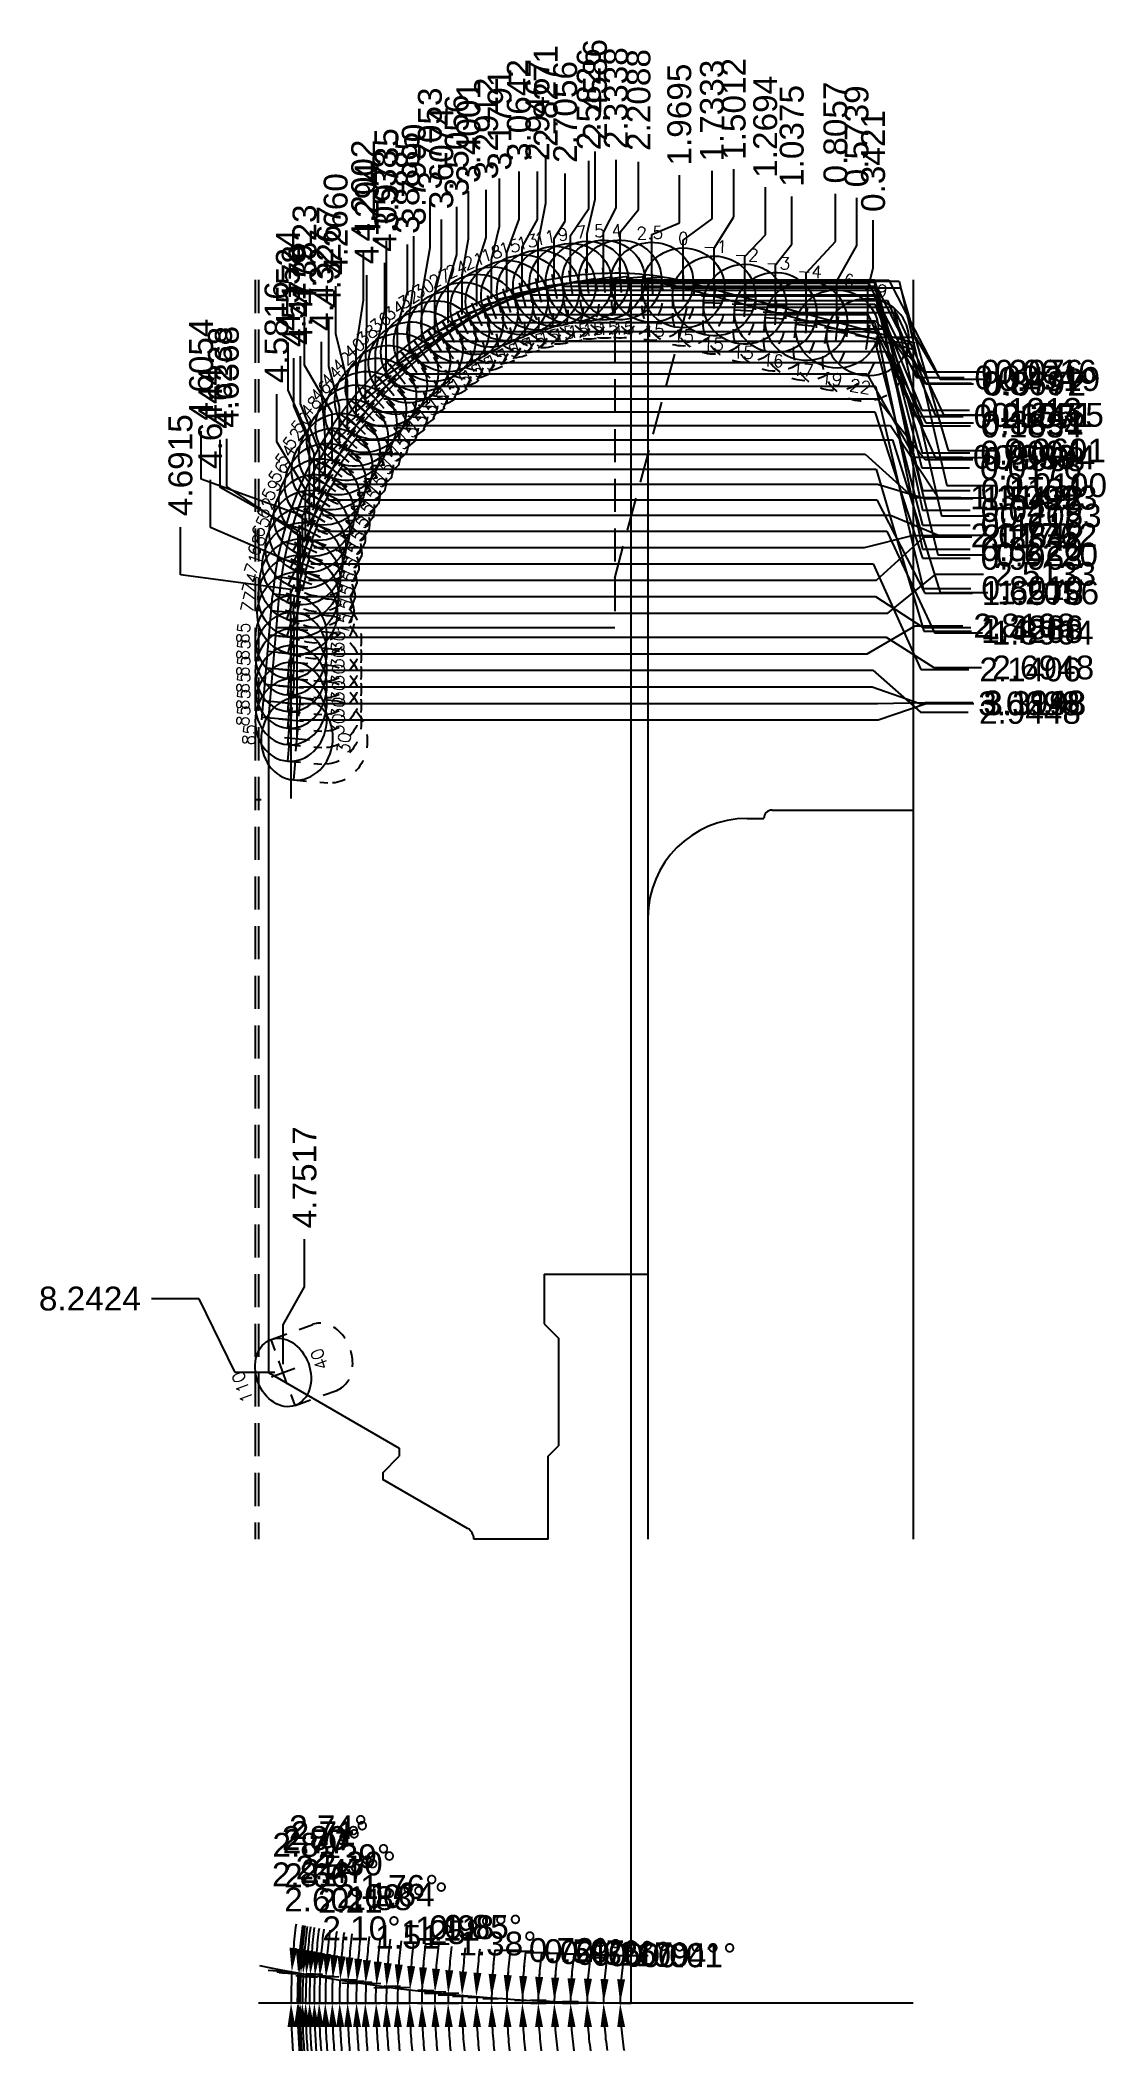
# Model space of a CAD drawing. Header units: inches. Extents: x -6.6 to 1.5, y -13.4 to 1.8.
import ezdxf
from ezdxf.enums import TextEntityAlignment as Align

# ---------------------------------------------------------------- set-up
doc = ezdxf.new("R2010")
doc.units = ezdxf.units.IN
doc.header["$MEASUREMENT"] = 0
for name, pattern in [('CENTER2', [1.125, 0.75, -0.125, 0.125, -0.125]), ('DASHED2', [0.375, 0.25, -0.125]), ('HIDDEN2', [0.1875, 0.125, -0.0625])]:
    doc.linetypes.add(name, pattern=pattern)
for name, color, linetype, true_color in [('Blade_1', 30, 'Continuous', 0xff7f00), ('Blade_2', 7, 'Continuous', 0xcccc00), ('Blade_3', 7, 'Continuous', 0x00cc00), ('Blade_4', 7, 'Continuous', 0x00cccc), ('Blade_5', 7, 'Continuous', 0x0066cc), ('Blade_6', 190, 'Continuous', 0x7f00ff)]:
    doc.layers.add(name, color=color, linetype=linetype, true_color=true_color)
doc.layers.add('CLine', color=5, linetype='CENTER2')
doc.styles.add('RomanS', font='romans')
doc.styles.get("Standard").update_dxf_attribs({"font": 'arial.ttf'})
doc.dimstyles.get("Standard").update_dxf_attribs({"dimtxt": 0.18, "dimasz": 0.18, "dimexe": 0.18, "dimexo": 0.0625, "dimgap": 0.09, "dimtad": 0, "dimtih": 1, "dimtoh": 1, "dimdec": 4, "dimzin": 0, "dimdsep": 46, "dimtxsty": 'Standard', "dimcen": 0.09, "dimadec": 0, "dimazin": 0, "dimtfac": 1, "dimtdec": 4, "dimtofl": 0, "dimtmove": 0, "dimatfit": 3, "dimfxl": 1, "dimtolj": 1, "dimtzin": 0, "dimarcsym": 0})

msp = doc.modelspace()

# ---------------------------------------------------------------- blocks, each defined once
blk = doc.blocks.new('CMark')
at = {"layer": 'CLine'}
for p, q in [((-0.094, 0), (0.094, 0)), ((0, 0.094), (0, -0.094))]:
    blk.add_line(p, q, dxfattribs=at)
blk = doc.blocks.new('1613@30')
for p, q in [((-0.17, 0), (-0.312, 0)), ((0.171, 0), (0.312, 0))]:
    blk.add_line(p, q)
at = {"color": 8, "linetype": 'HIDDEN2', "ltscale": 0.5}
blk.add_line((-0.312, 0), (-0.312, -0.26), dxfattribs=at)
at = {"color": 8, "linetype": 'HIDDEN2', "ltscale": 0.5, "flags": 128}
blk.add_lwpolyline([(0.312, 0), (0.312, -0.26)], dxfattribs=at)
at = {"extrusion": (0, 0, -1)}
blk.add_ellipse((0, 0), major_axis=(-0.312, 0), ratio=0.866025, start_param=-3.141592653589793, end_param=3.141592653589793, dxfattribs=at)
at = {"color": 8, "linetype": 'HIDDEN2', "ltscale": 0.5, "extrusion": (0, 0, -1)}
blk.add_ellipse((0, -0.26), major_axis=(-0.312, 0), ratio=0.866025, start_param=3.068877, end_param=6.355901, dxfattribs=at)
blk.add_blockref('CMark', (0, 0))
at = {"style": 'RomanS'}
blk.add_text('30', height=0.094, dxfattribs=at).set_placement((0, -0.356), align=Align.MIDDLE_CENTER)
blk.add_attdef('ANG', text='', height=0.094, dxfattribs=at).set_placement((0, 0.287), align=Align.BOTTOM_CENTER)
blk = doc.blocks.new('1613@19')
for p, q in [((-0.17, 0), (-0.313, 0)), ((0.171, 0), (0.312, 0))]:
    blk.add_line(p, q)
at = {"color": 8, "linetype": 'HIDDEN2', "ltscale": 0.5}
blk.add_line((-0.313, 0), (-0.313, -0.169), dxfattribs=at)
at = {"color": 8, "linetype": 'HIDDEN2', "ltscale": 0.5, "flags": 128}
blk.add_lwpolyline([(0.312, 0), (0.312, -0.169)], dxfattribs=at)
at = {"extrusion": (0, 0, -1)}
blk.add_ellipse((0, 0), major_axis=(-0.312, 0), ratio=0.945519, start_param=3.141593, end_param=9.424778, dxfattribs=at)
at = {"color": 8, "linetype": 'HIDDEN2', "ltscale": 0.5}
blk.add_ellipse((0, -0.169), major_axis=(0.312, 0), ratio=0.945519, start_param=3.141593, end_param=6.283185, dxfattribs=at)
blk.add_blockref('CMark', (0, 0))
at = {"style": 'RomanS'}
blk.add_text('19', height=0.094, dxfattribs=at).set_placement((0, -0.379), align=Align.MIDDLE_CENTER)
blk.add_attdef('ANG', text='', height=0.094, dxfattribs=at).set_placement((0, 0.298), align=Align.BOTTOM_CENTER)
blk = doc.blocks.new('1613@15')
for p, q in [((-0.17, 0), (-0.312, 0)), ((0.171, 0), (0.312, 0))]:
    blk.add_line(p, q)
at = {"color": 8, "linetype": 'HIDDEN2', "ltscale": 0.5}
blk.add_line((-0.312, 0), (-0.312, -0.135), dxfattribs=at)
at = {"color": 8, "linetype": 'HIDDEN2', "ltscale": 0.5, "flags": 128}
blk.add_lwpolyline([(0.312, 0), (0.312, -0.135)], dxfattribs=at)
blk.add_ellipse((0, 0), major_axis=(-0.312, 0), ratio=0.965926, start_param=-3.141592653589793, end_param=3.141592653589793)
at = {"color": 8, "linetype": 'HIDDEN2', "ltscale": 0.5}
blk.add_ellipse((0, -0.135), major_axis=(-0.312, 0), ratio=0.965926, start_param=0, end_param=3.141593, dxfattribs=at)
blk.add_blockref('CMark', (0, 0))
at = {"style": 'RomanS'}
blk.add_text('15', height=0.094, dxfattribs=at).set_placement((0, -0.364), align=Align.MIDDLE_CENTER)
blk.add_attdef('ANG', text='', height=0.094, dxfattribs=at).set_placement((0, 0.298), align=Align.BOTTOM_CENTER)
blk = doc.blocks.new('1613@16')
for p, q in [((-0.17, 0), (-0.312, 0)), ((0.171, 0), (0.312, 0))]:
    blk.add_line(p, q)
at = {"color": 8, "linetype": 'HIDDEN2', "ltscale": 0.5}
blk.add_line((-0.312, 0), (-0.312, -0.143), dxfattribs=at)
at = {"color": 8, "linetype": 'HIDDEN2', "ltscale": 0.5, "flags": 128}
blk.add_lwpolyline([(0.312, 0), (0.312, -0.143)], dxfattribs=at)
at = {"extrusion": (0, 0, -1)}
blk.add_ellipse((0, 0), major_axis=(-0.312, 0), ratio=0.961248, start_param=-3.141592653589793, end_param=3.141592653589793, dxfattribs=at)
at = {"color": 8, "linetype": 'HIDDEN2', "ltscale": 0.5}
blk.add_ellipse((0, -0.143), major_axis=(0.312, 0), ratio=0.953717, start_param=3.141593, end_param=6.283185, dxfattribs=at)
blk.add_blockref('CMark', (0, 0))
at = {"style": 'RomanS'}
blk.add_text('16', height=0.094, dxfattribs=at).set_placement((0, -0.364), align=Align.MIDDLE_CENTER)
blk.add_attdef('ANG', text='', height=0.094, dxfattribs=at).set_placement((0, 0.298), align=Align.BOTTOM_CENTER)
blk = doc.blocks.new('1613@17')
for p, q in [((-0.17, 0), (-0.313, 0)), ((0.171, 0), (0.312, 0))]:
    blk.add_line(p, q)
at = {"color": 8, "linetype": 'HIDDEN2', "ltscale": 0.5}
blk.add_line((-0.313, 0), (-0.313, -0.152), dxfattribs=at)
at = {"color": 8, "linetype": 'HIDDEN2', "ltscale": 0.5, "flags": 128}
blk.add_lwpolyline([(0.312, 0), (0.312, -0.152)], dxfattribs=at)
blk.add_ellipse((0, 0), major_axis=(-0.312, 0), ratio=0.95632, start_param=3.141593, end_param=9.424778)
at = {"color": 8, "linetype": 'HIDDEN2', "ltscale": 0.5}
blk.add_ellipse((0, -0.152), major_axis=(-0.312, 0), ratio=0.95632, start_param=0, end_param=3.141593, dxfattribs=at)
blk.add_blockref('CMark', (0, 0))
at = {"style": 'RomanS'}
blk.add_text('17', height=0.094, dxfattribs=at).set_placement((0.001, -0.373), align=Align.MIDDLE_CENTER)
blk.add_attdef('ANG', text='', height=0.094, dxfattribs=at).set_placement((0, 0.298), align=Align.BOTTOM_CENTER)
blk = doc.blocks.new('1613@22')
for p, q in [((-0.17, 0), (-0.313, 0)), ((0.171, 0), (0.312, 0))]:
    blk.add_line(p, q)
at = {"color": 8, "linetype": 'HIDDEN2', "ltscale": 0.5}
blk.add_line((-0.313, 0), (-0.313, -0.195), dxfattribs=at)
at = {"color": 8, "linetype": 'HIDDEN2', "ltscale": 0.5, "flags": 128}
blk.add_lwpolyline([(0.312, 0), (0.312, -0.195)], dxfattribs=at)
blk.add_ellipse((0, 0), major_axis=(-0.312, 0), ratio=0.927168, start_param=3.141593, end_param=9.424778)
at = {"color": 8, "linetype": 'HIDDEN2', "ltscale": 0.5}
blk.add_ellipse((0, -0.195), major_axis=(-0.312, 0), ratio=0.927168, start_param=0, end_param=3.141593, dxfattribs=at)
blk.add_blockref('CMark', (0, 0))
at = {"style": 'RomanS'}
blk.add_text('22', height=0.094, dxfattribs=at).set_placement((0.003, -0.376), align=Align.MIDDLE_CENTER)
blk.add_attdef('ANG', text='', height=0.094, dxfattribs=at).set_placement((0, 0.287), align=Align.BOTTOM_CENTER)
blk = doc.blocks.new('*D9')
at = {"layer": 'Blade_1', "color": 0, "lineweight": -2, "transparency": 16777216}
for p, q in [((-0.3, 0.091), (-0.3, 0.451)), ((-0.342, -0.072), (-0.3, 0.091)), ((-0.342, -0.369), (-0.342, -0.072))]:
    blk.add_line(p, q, dxfattribs=at)
at = {"layer": 'Defpoints', "color": 0, "transparency": 16777216}
for p in [(-0.3, 0.451), (0, 0), (-0.342, -0.432)]:
    blk.add_point(p, dxfattribs=at)
at = {"layer": 'Blade_1', "color": 0, "transparency": 16777216, "insert": (-0.3, 0.897), "char_height": 0.18, "attachment_point": 5, "rotation": 90}
blk.add_mtext('\\A1;0.3421', dxfattribs=at)
blk = doc.blocks.new('*D10')
at = {"layer": 'Blade_1', "color": 0, "lineweight": -2, "transparency": 16777216}
for p, q in [((-0.914, 0.27), (-0.914, 0.63)), ((-1.038, 0.114), (-0.914, 0.27)), ((-1.038, -0.183), (-1.038, 0.114))]:
    blk.add_line(p, q, dxfattribs=at)
at = {"layer": 'Defpoints', "color": 0, "transparency": 16777216}
for p in [(-0.914, 0.63), (0, 0), (-1.038, -0.246)]:
    blk.add_point(p, dxfattribs=at)
at = {"layer": 'Blade_1', "color": 0, "transparency": 16777216, "insert": (-0.914, 1.086), "char_height": 0.18, "attachment_point": 5, "rotation": 90}
blk.add_mtext('\\A1;1.0375', dxfattribs=at)
blk = doc.blocks.new('*D11')
at = {"layer": 'Blade_1', "color": 0, "lineweight": -2, "transparency": 16777216}
for p, q in [((-1.516, 0.462), (-1.516, 0.822)), ((-1.733, 0.3), (-1.516, 0.462)), ((-1.733, 0.002), (-1.733, 0.3))]:
    blk.add_line(p, q, dxfattribs=at)
at = {"layer": 'Defpoints', "color": 0, "transparency": 16777216}
for p in [(-1.516, 0.822), (0, 0), (-1.733, -0.06)]:
    blk.add_point(p, dxfattribs=at)
at = {"layer": 'Blade_1', "color": 0, "transparency": 16777216, "insert": (-1.516, 1.277), "char_height": 0.18, "attachment_point": 5, "rotation": 90}
blk.add_mtext('\\A1;1.7333', dxfattribs=at)
blk = doc.blocks.new('*D12')
at = {"layer": 'Blade_1', "color": 0, "lineweight": -2, "transparency": 16777216}
for p, q in [((-2.398, 0.608), (-2.398, 0.968)), ((-2.459, 0.35), (-2.398, 0.608)), ((-2.459, 0.053), (-2.459, 0.35))]:
    blk.add_line(p, q, dxfattribs=at)
at = {"layer": 'Defpoints', "color": 0, "transparency": 16777216}
for p in [(-2.398, 0.968), (0, 0), (-2.459, -0.01)]:
    blk.add_point(p, dxfattribs=at)
at = {"layer": 'Blade_1', "color": 0, "transparency": 16777216, "insert": (-2.398, 1.433), "char_height": 0.18, "attachment_point": 5, "rotation": 90}
blk.add_mtext('\\A1;2.4586', dxfattribs=at)
blk = doc.blocks.new('*D13')
at = {"layer": 'Blade_1', "color": 0, "lineweight": -2, "transparency": 16777216}
for p, q in [((-3.118, 0.404), (-3.118, 0.764)), ((-3.179, 0.155), (-3.118, 0.404)), ((-3.179, -0.143), (-3.179, 0.155))]:
    blk.add_line(p, q, dxfattribs=at)
at = {"layer": 'Defpoints', "color": 0, "transparency": 16777216}
for p in [(-3.118, 0.764), (0, 0), (-3.179, -0.205)]:
    blk.add_point(p, dxfattribs=at)
at = {"layer": 'Blade_1', "color": 0, "transparency": 16777216, "insert": (-3.118, 1.21), "char_height": 0.18, "attachment_point": 5, "rotation": 90}
blk.add_mtext('\\A1;3.1791', dxfattribs=at)
blk = doc.blocks.new('*D14')
at = {"layer": 'Blade_1', "color": 0, "lineweight": -2, "transparency": 16777216}
for p, q in [((-3.765, -0.029), (-3.765, 0.331)), ((-3.799, -0.262), (-3.765, -0.029)), ((-3.799, -0.56), (-3.799, -0.262))]:
    blk.add_line(p, q, dxfattribs=at)
at = {"layer": 'Defpoints', "color": 0, "transparency": 16777216}
for p in [(-3.765, 0.331), (0, 0), (-3.799, -0.622)]:
    blk.add_point(p, dxfattribs=at)
at = {"layer": 'Blade_1', "color": 0, "transparency": 16777216, "insert": (-3.765, 0.794), "char_height": 0.18, "attachment_point": 5, "rotation": 90}
blk.add_mtext('\\A1;3.7990', dxfattribs=at)
blk = doc.blocks.new('*D15')
at = {"layer": 'Blade_1', "color": 0, "lineweight": -2, "transparency": 16777216}
for p, q in [((-4.354, -0.406), (-4.354, -0.046)), ((-4.266, -0.766), (-4.354, -0.406)), ((-4.266, -1.143), (-4.266, -0.766))]:
    blk.add_line(p, q, dxfattribs=at)
at = {"layer": 'Defpoints', "color": 0, "transparency": 16777216}
for p in [(0, 0), (-4.354, -0.046), (-4.266, -1.206)]:
    blk.add_point(p, dxfattribs=at)
at = {"layer": 'Blade_1', "color": 0, "transparency": 16777216, "insert": (-4.354, 0.421), "char_height": 0.18, "attachment_point": 5, "rotation": 90}
blk.add_mtext('\\A1;4.2660', dxfattribs=at)
blk = doc.blocks.new('*D16')
at = {"layer": 'Blade_1', "color": 0, "lineweight": -2, "transparency": 16777216}
for p, q in [((-4.714, -0.831), (-4.714, -0.471)), ((-4.552, -1.191), (-4.714, -0.831)), ((-4.552, -1.834), (-4.552, -1.191))]:
    blk.add_line(p, q, dxfattribs=at)
at = {"layer": 'Defpoints', "color": 0, "transparency": 16777216}
for p in [(0, 0), (-4.714, -0.471), (-4.552, -1.896)]:
    blk.add_point(p, dxfattribs=at)
at = {"layer": 'Blade_1', "color": 0, "transparency": 16777216, "insert": (-4.714, -0.004), "char_height": 0.18, "attachment_point": 5, "rotation": 90}
blk.add_mtext('\\A1;4.5524', dxfattribs=at)
blk = doc.blocks.new('*D17')
at = {"layer": 'Blade_1', "color": 0, "lineweight": -2, "transparency": 16777216}
for p, q in [((-0.28, -0.432), (0.018, -0.432)), ((0.018, -0.432), (0.204, -0.749)), ((0.204, -0.749), (0.564, -0.749))]:
    blk.add_line(p, q, dxfattribs=at)
at = {"layer": 'Defpoints', "color": 0, "transparency": 16777216}
for p in [(0, 0), (-0.342, -0.432), (0.564, -0.749)]:
    blk.add_point(p, dxfattribs=at)
at = {"layer": 'Blade_1', "color": 0, "transparency": 16777216, "insert": (1.027, -0.749), "char_height": 0.18, "attachment_point": 5}
blk.add_mtext('\\A1;0.4319', dxfattribs=at)
blk = doc.blocks.new('*D18')
at = {"layer": 'Blade_1', "color": 0, "lineweight": -2, "transparency": 16777216}
for p, q in [((-0.975, -0.246), (-0.13, -0.246)), ((-0.13, -0.246), (0.23, -1.019)), ((0.23, -1.019), (0.59, -1.019))]:
    blk.add_line(p, q, dxfattribs=at)
at = {"layer": 'Defpoints', "color": 0, "transparency": 16777216}
for p in [(0, 0), (-1.038, -0.246), (0.59, -1.019)]:
    blk.add_point(p, dxfattribs=at)
at = {"layer": 'Blade_1', "color": 0, "transparency": 16777216, "insert": (1.055, -1.019), "char_height": 0.18, "attachment_point": 5}
blk.add_mtext('\\A1;0.2455', dxfattribs=at)
blk = doc.blocks.new('*D19')
at = {"layer": 'Blade_1', "color": 0, "lineweight": -2, "transparency": 16777216}
for p, q in [((-1.671, -0.06), (-0.095, -0.06)), ((-0.095, -0.06), (0.265, -1.288)), ((0.265, -1.288), (0.625, -1.288))]:
    blk.add_line(p, q, dxfattribs=at)
at = {"layer": 'Defpoints', "color": 0, "transparency": 16777216}
for p in [(0, 0), (-1.733, -0.06), (0.625, -1.288)]:
    blk.add_point(p, dxfattribs=at)
at = {"layer": 'Blade_1', "color": 0, "transparency": 16777216, "insert": (1.071, -1.288), "char_height": 0.18, "attachment_point": 5}
blk.add_mtext('\\A1;0.0601', dxfattribs=at)
blk = doc.blocks.new('*D20')
at = {"layer": 'Blade_1', "color": 0, "lineweight": -2, "transparency": 16777216}
for p, q in [((-2.396, -0.01), (-0.104, -0.01)), ((-0.104, -0.01), (0.256, -1.55)), ((0.256, -1.55), (0.616, -1.55))]:
    blk.add_line(p, q, dxfattribs=at)
at = {"layer": 'Defpoints', "color": 0, "transparency": 16777216}
for p in [(0, 0), (-2.459, -0.01), (0.616, -1.55)]:
    blk.add_point(p, dxfattribs=at)
at = {"layer": 'Blade_1', "color": 0, "transparency": 16777216, "insert": (1.079, -1.55), "char_height": 0.18, "attachment_point": 5}
blk.add_mtext('\\A1;0.0100', dxfattribs=at)
blk = doc.blocks.new('*D21')
at = {"layer": 'Blade_1', "color": 0, "lineweight": -2, "transparency": 16777216}
for p, q in [((-3.117, -0.205), (-0.145, -0.205)), ((-0.145, -0.205), (0.215, -1.779)), ((0.215, -1.779), (0.575, -1.779))]:
    blk.add_line(p, q, dxfattribs=at)
at = {"layer": 'Defpoints', "color": 0, "transparency": 16777216}
for p in [(0, 0), (-3.179, -0.205), (0.575, -1.779)]:
    blk.add_point(p, dxfattribs=at)
at = {"layer": 'Blade_1', "color": 0, "transparency": 16777216, "insert": (1.038, -1.779), "char_height": 0.18, "attachment_point": 5}
blk.add_mtext('\\A1;0.2053', dxfattribs=at)
blk = doc.blocks.new('*D22')
at = {"layer": 'Blade_1', "color": 0, "lineweight": -2, "transparency": 16777216}
for p, q in [((-3.737, -0.622), (-0.173, -0.622)), ((-0.173, -0.622), (0.187, -2.073)), ((0.187, -2.073), (0.547, -2.073))]:
    blk.add_line(p, q, dxfattribs=at)
at = {"layer": 'Defpoints', "color": 0, "transparency": 16777216}
for p in [(0, 0), (-3.799, -0.622), (0.547, -2.073)]:
    blk.add_point(p, dxfattribs=at)
at = {"layer": 'Blade_1', "color": 0, "transparency": 16777216, "insert": (1.011, -2.073), "char_height": 0.18, "attachment_point": 5}
blk.add_mtext('\\A1;0.6220', dxfattribs=at)
blk = doc.blocks.new('*D23')
at = {"layer": 'Blade_1', "color": 0, "lineweight": -2, "transparency": 16777216}
for p, q in [((-4.203, -1.206), (-0.156, -1.206)), ((-0.156, -1.206), (0.204, -2.359)), ((0.204, -2.359), (0.564, -2.359))]:
    blk.add_line(p, q, dxfattribs=at)
at = {"layer": 'Defpoints', "color": 0, "transparency": 16777216}
for p in [(0, 0), (-4.266, -1.206), (0.564, -2.359)]:
    blk.add_point(p, dxfattribs=at)
at = {"layer": 'Blade_1', "color": 0, "transparency": 16777216, "insert": (1.019, -2.359), "char_height": 0.18, "attachment_point": 5}
blk.add_mtext('\\A1;1.2056', dxfattribs=at)
blk = doc.blocks.new('*D24')
at = {"layer": 'Blade_1', "color": 0, "lineweight": -2, "transparency": 16777216}
for p, q in [((-4.49, -1.896), (-0.197, -1.896)), ((-0.197, -1.896), (0.163, -2.662)), ((0.163, -2.662), (0.523, -2.662))]:
    blk.add_line(p, q, dxfattribs=at)
at = {"layer": 'Defpoints', "color": 0, "transparency": 16777216}
for p in [(0, 0), (-4.552, -1.896), (0.523, -2.662)]:
    blk.add_point(p, dxfattribs=at)
at = {"layer": 'Blade_1', "color": 0, "transparency": 16777216, "insert": (0.978, -2.662), "char_height": 0.18, "attachment_point": 5}
blk.add_mtext('\\A1;1.8964', dxfattribs=at)
blk = doc.blocks.new('*D25')
at = {"layer": 'Blade_1', "color": 0, "lineweight": -2, "transparency": 16777216}
for p, q in [((-5.525, -2.226), (-5.525, -1.866)), ((-4.692, -2.335), (-5.525, -2.226)), ((-4.692, -2.632), (-4.692, -2.335))]:
    blk.add_line(p, q, dxfattribs=at)
at = {"layer": 'Defpoints', "color": 0, "transparency": 16777216}
for p in [(0, 0), (-5.525, -1.866), (-4.692, -2.695)]:
    blk.add_point(p, dxfattribs=at)
at = {"layer": 'Blade_1', "color": 0, "transparency": 16777216, "insert": (-5.525, -1.398), "char_height": 0.18, "attachment_point": 5, "rotation": 90}
blk.add_mtext('\\A1;4.6915', dxfattribs=at)
blk = doc.blocks.new('*D26')
at = {"layer": 'Blade_5', "color": 0, "lineweight": -2, "transparency": 16777216}
for p, q in [((-0.425, 0.259), (-0.425, 0.619)), ((-0.574, -0.01), (-0.425, 0.259)), ((-0.574, -0.307), (-0.574, -0.01))]:
    blk.add_line(p, q, dxfattribs=at)
at = {"layer": 'Defpoints', "color": 0, "transparency": 16777216}
for p in [(-0.425, 0.619), (0, 0), (-0.574, -0.37)]:
    blk.add_point(p, dxfattribs=at)
at = {"layer": 'Blade_5', "color": 0, "transparency": 16777216, "insert": (-0.425, 1.083), "char_height": 0.18, "attachment_point": 5, "rotation": 90}
blk.add_mtext('\\A1;0.5739', dxfattribs=at)
blk = doc.blocks.new('*D27')
at = {"layer": 'Blade_5', "color": 0, "lineweight": -2, "transparency": 16777216}
for p, q in [((-1.114, 0.34), (-1.114, 0.7)), ((-1.269, 0.177), (-1.114, 0.34)), ((-1.269, -0.121), (-1.269, 0.177))]:
    blk.add_line(p, q, dxfattribs=at)
at = {"layer": 'Defpoints', "color": 0, "transparency": 16777216}
for p in [(-1.114, 0.7), (0, 0), (-1.269, -0.183)]:
    blk.add_point(p, dxfattribs=at)
at = {"layer": 'Blade_5', "color": 0, "transparency": 16777216, "insert": (-1.114, 1.155), "char_height": 0.18, "attachment_point": 5, "rotation": 90}
blk.add_mtext('\\A1;1.2694', dxfattribs=at)
blk = doc.blocks.new('*D28')
at = {"layer": 'Blade_5', "color": 0, "lineweight": -2, "transparency": 16777216}
for p, q in [((-1.762, 0.431), (-1.762, 0.791)), ((-1.969, 0.342), (-1.762, 0.431)), ((-1.969, 0.045), (-1.969, 0.342))]:
    blk.add_line(p, q, dxfattribs=at)
at = {"layer": 'Defpoints', "color": 0, "transparency": 16777216}
for p in [(-1.762, 0.791), (0, 0), (-1.969, -0.018)]:
    blk.add_point(p, dxfattribs=at)
at = {"layer": 'Blade_5', "color": 0, "transparency": 16777216, "insert": (-1.762, 1.247), "char_height": 0.18, "attachment_point": 5, "rotation": 90}
blk.add_mtext('\\A1;1.9695', dxfattribs=at)
blk = doc.blocks.new('*D29')
at = {"layer": 'Blade_5', "color": 0, "lineweight": -2, "transparency": 16777216}
for p, q in [((-2.623, 0.442), (-2.623, 0.802)), ((-2.706, 0.312), (-2.623, 0.442)), ((-2.706, 0.015), (-2.706, 0.312))]:
    blk.add_line(p, q, dxfattribs=at)
at = {"layer": 'Defpoints', "color": 0, "transparency": 16777216}
for p in [(-2.623, 0.802), (0, 0), (-2.706, -0.048)]:
    blk.add_point(p, dxfattribs=at)
at = {"layer": 'Blade_5', "color": 0, "transparency": 16777216, "insert": (-2.623, 1.267), "char_height": 0.18, "attachment_point": 5, "rotation": 90}
blk.add_mtext('\\A1;2.7056', dxfattribs=at)
blk = doc.blocks.new('*D30')
at = {"layer": 'Blade_5', "color": 0, "lineweight": -2, "transparency": 16777216}
for p, q in [((-3.353, 0.31), (-3.353, 0.67)), ((-3.4, 0.038), (-3.353, 0.31)), ((-3.4, -0.26), (-3.4, 0.038))]:
    blk.add_line(p, q, dxfattribs=at)
at = {"layer": 'Defpoints', "color": 0, "transparency": 16777216}
for p in [(-3.353, 0.67), (0, 0), (-3.4, -0.322)]:
    blk.add_point(p, dxfattribs=at)
at = {"layer": 'Blade_5', "color": 0, "transparency": 16777216, "insert": (-3.353, 1.116), "char_height": 0.18, "attachment_point": 5, "rotation": 90}
blk.add_mtext('\\A1;3.4001', dxfattribs=at)
blk = doc.blocks.new('*D31')
at = {"layer": 'Blade_5', "color": 0, "lineweight": -2, "transparency": 16777216}
for p, q in [((-3.971, -0.065), (-3.971, 0.295)), ((-3.973, -0.425), (-3.971, -0.065)), ((-3.973, -0.739), (-3.973, -0.425))]:
    blk.add_line(p, q, dxfattribs=at)
at = {"layer": 'Defpoints', "color": 0, "transparency": 16777216}
for p in [(-3.971, 0.295), (0, 0), (-3.973, -0.801)]:
    blk.add_point(p, dxfattribs=at)
at = {"layer": 'Blade_5', "color": 0, "transparency": 16777216, "insert": (-3.971, 0.76), "char_height": 0.18, "attachment_point": 5, "rotation": 90}
blk.add_mtext('\\A1;3.9735', dxfattribs=at)
blk = doc.blocks.new('*D32')
at = {"layer": 'Blade_5', "color": 0, "lineweight": -2, "transparency": 16777216}
for p, q in [((-4.589, -0.642), (-4.589, -0.282)), ((-4.382, -1.002), (-4.589, -0.642)), ((-4.382, -1.364), (-4.382, -1.002))]:
    blk.add_line(p, q, dxfattribs=at)
at = {"layer": 'Defpoints', "color": 0, "transparency": 16777216}
for p in [(0, 0), (-4.589, -0.282), (-4.382, -1.427)]:
    blk.add_point(p, dxfattribs=at)
at = {"layer": 'Blade_5', "color": 0, "transparency": 16777216, "insert": (-4.589, 0.185), "char_height": 0.18, "attachment_point": 5, "rotation": 90}
blk.add_mtext('\\A1;4.3823', dxfattribs=at)
blk = doc.blocks.new('*D33')
at = {"layer": 'Blade_5', "color": 0, "lineweight": -2, "transparency": 16777216}
for p, q in [((-5.369, -1.502), (-5.369, -1.142)), ((-4.605, -1.781), (-5.369, -1.502)), ((-4.605, -2.078), (-4.605, -1.781))]:
    blk.add_line(p, q, dxfattribs=at)
at = {"layer": 'Defpoints', "color": 0, "transparency": 16777216}
for p in [(0, 0), (-5.369, -1.142), (-4.605, -2.141)]:
    blk.add_point(p, dxfattribs=at)
at = {"layer": 'Blade_5', "color": 0, "transparency": 16777216, "insert": (-5.369, -0.676), "char_height": 0.18, "attachment_point": 5, "rotation": 90}
blk.add_mtext('\\A1;4.6054', dxfattribs=at)
blk = doc.blocks.new('*D34')
at = {"layer": 'Blade_5', "color": 0, "lineweight": -2, "transparency": 16777216}
for p, q in [((-0.511, -0.37), (-0.214, -0.37)), ((-0.214, -0.37), (0.08, -0.78)), ((0.08, -0.78), (0.44, -0.78))]:
    blk.add_line(p, q, dxfattribs=at)
at = {"layer": 'Defpoints', "color": 0, "transparency": 16777216}
for p in [(0, 0), (-0.574, -0.37), (0.44, -0.78)]:
    blk.add_point(p, dxfattribs=at)
at = {"layer": 'Blade_5', "color": 0, "transparency": 16777216, "insert": (0.903, -0.78), "char_height": 0.18, "attachment_point": 5}
blk.add_mtext('\\A1;0.3697', dxfattribs=at)
blk = doc.blocks.new('*D35')
at = {"layer": 'Blade_5', "color": 0, "lineweight": -2, "transparency": 16777216}
for p, q in [((-1.207, -0.183), (-0.287, -0.183)), ((-0.287, -0.183), (0.073, -1.1)), ((0.073, -1.1), (0.433, -1.1))]:
    blk.add_line(p, q, dxfattribs=at)
at = {"layer": 'Defpoints', "color": 0, "transparency": 16777216}
for p in [(0, 0), (-1.269, -0.183), (0.433, -1.1)]:
    blk.add_point(p, dxfattribs=at)
at = {"layer": 'Blade_5', "color": 0, "transparency": 16777216, "insert": (0.896, -1.1), "char_height": 0.18, "attachment_point": 5}
blk.add_mtext('\\A1;0.1834', dxfattribs=at)
blk = doc.blocks.new('*D36')
at = {"layer": 'Blade_5', "color": 0, "lineweight": -2, "transparency": 16777216}
for p, q in [((-1.907, -0.018), (-0.294, -0.018)), ((-0.294, -0.018), (0.066, -1.417)), ((0.066, -1.417), (0.426, -1.417))]:
    blk.add_line(p, q, dxfattribs=at)
at = {"layer": 'Defpoints', "color": 0, "transparency": 16777216}
for p in [(0, 0), (-1.969, -0.018), (0.426, -1.417)]:
    blk.add_point(p, dxfattribs=at)
at = {"layer": 'Blade_5', "color": 0, "transparency": 16777216, "insert": (0.889, -1.417), "char_height": 0.18, "attachment_point": 5}
blk.add_mtext('\\A1;0.0176', dxfattribs=at)
blk = doc.blocks.new('*D37')
at = {"layer": 'Blade_5', "color": 0, "lineweight": -2, "transparency": 16777216}
for p, q in [((-2.643, -0.048), (-0.289, -0.048)), ((-0.289, -0.048), (0.071, -1.737)), ((0.071, -1.737), (0.431, -1.737))]:
    blk.add_line(p, q, dxfattribs=at)
at = {"layer": 'Defpoints', "color": 0, "transparency": 16777216}
for p in [(0, 0), (-2.706, -0.048), (0.431, -1.737)]:
    blk.add_point(p, dxfattribs=at)
at = {"layer": 'Blade_5', "color": 0, "transparency": 16777216, "insert": (0.895, -1.737), "char_height": 0.18, "attachment_point": 5}
blk.add_mtext('\\A1;0.0479', dxfattribs=at)
blk = doc.blocks.new('*D38')
at = {"layer": 'Blade_5', "color": 0, "lineweight": -2, "transparency": 16777216}
for p, q in [((-3.338, -0.322), (-0.289, -0.322)), ((-0.289, -0.322), (0.071, -2.032)), ((0.071, -2.032), (0.431, -2.032))]:
    blk.add_line(p, q, dxfattribs=at)
at = {"layer": 'Defpoints', "color": 0, "transparency": 16777216}
for p in [(0, 0), (-3.4, -0.322), (0.431, -2.032)]:
    blk.add_point(p, dxfattribs=at)
at = {"layer": 'Blade_5', "color": 0, "transparency": 16777216, "insert": (0.894, -2.032), "char_height": 0.18, "attachment_point": 5}
blk.add_mtext('\\A1;0.3220', dxfattribs=at)
blk = doc.blocks.new('*D39')
at = {"layer": 'Blade_5', "color": 0, "lineweight": -2, "transparency": 16777216}
for p, q in [((-3.911, -0.801), (-0.283, -0.801)), ((-0.283, -0.801), (0.077, -2.327)), ((0.077, -2.327), (0.437, -2.327))]:
    blk.add_line(p, q, dxfattribs=at)
at = {"layer": 'Defpoints', "color": 0, "transparency": 16777216}
for p in [(0, 0), (-3.973, -0.801), (0.437, -2.327)]:
    blk.add_point(p, dxfattribs=at)
at = {"layer": 'Blade_5', "color": 0, "transparency": 16777216, "insert": (0.9, -2.327), "char_height": 0.18, "attachment_point": 5}
blk.add_mtext('\\A1;0.8010', dxfattribs=at)
blk = doc.blocks.new('*D40')
at = {"layer": 'Blade_5', "color": 0, "lineweight": -2, "transparency": 16777216}
for p, q in [((-4.32, -1.427), (-0.278, -1.427)), ((-0.278, -1.427), (0.082, -2.65)), ((0.082, -2.65), (0.442, -2.65))]:
    blk.add_line(p, q, dxfattribs=at)
at = {"layer": 'Defpoints', "color": 0, "transparency": 16777216}
for p in [(0, 0), (-4.382, -1.427), (0.442, -2.65)]:
    blk.add_point(p, dxfattribs=at)
at = {"layer": 'Blade_5', "color": 0, "transparency": 16777216, "insert": (0.898, -2.65), "char_height": 0.18, "attachment_point": 5}
blk.add_mtext('\\A1;1.4268', dxfattribs=at)
blk = doc.blocks.new('*D41')
at = {"layer": 'Blade_5', "color": 0, "lineweight": -2, "transparency": 16777216}
for p, q in [((-4.543, -2.141), (-0.3, -2.141)), ((-0.3, -2.141), (0.06, -2.94)), ((0.06, -2.94), (0.42, -2.94))]:
    blk.add_line(p, q, dxfattribs=at)
at = {"layer": 'Defpoints', "color": 0, "transparency": 16777216}
for p in [(0, 0), (-4.605, -2.141), (0.42, -2.94)]:
    blk.add_point(p, dxfattribs=at)
at = {"layer": 'Blade_5', "color": 0, "transparency": 16777216, "insert": (0.885, -2.94), "char_height": 0.18, "attachment_point": 5}
blk.add_mtext('\\A1;2.1406', dxfattribs=at)
blk = doc.blocks.new('*D42')
at = {"layer": 'Blade_6', "color": 0, "lineweight": -2, "transparency": 16777216}
for p, q in [((-2.445, 0.538), (-2.445, 0.898)), ((-2.583, 0.335), (-2.445, 0.538)), ((-2.583, 0.037), (-2.583, 0.335))]:
    blk.add_line(p, q, dxfattribs=at)
at = {"layer": 'Defpoints', "color": 0, "transparency": 16777216}
for p in [(-2.445, 0.898), (0, 0), (-2.583, -0.025)]:
    blk.add_point(p, dxfattribs=at)
at = {"layer": 'Blade_6', "color": 0, "transparency": 16777216, "insert": (-2.445, 1.363), "char_height": 0.18, "attachment_point": 5, "rotation": 90}
blk.add_mtext('\\A1;2.5826', dxfattribs=at)
blk = doc.blocks.new('*D43')
at = {"layer": 'Blade_6', "color": 0, "lineweight": -2, "transparency": 16777216}
for p, q in [((-3.219, 0.32), (-3.219, 0.68)), ((-3.291, 0.099), (-3.219, 0.32)), ((-3.291, -0.198), (-3.291, 0.099))]:
    blk.add_line(p, q, dxfattribs=at)
at = {"layer": 'Defpoints', "color": 0, "transparency": 16777216}
for p in [(-3.219, 0.68), (0, 0), (-3.291, -0.261)]:
    blk.add_point(p, dxfattribs=at)
at = {"layer": 'Blade_6', "color": 0, "transparency": 16777216, "insert": (-3.219, 1.143), "char_height": 0.18, "attachment_point": 5, "rotation": 90}
blk.add_mtext('\\A1;3.2912', dxfattribs=at)
blk = doc.blocks.new('*D44')
at = {"layer": 'Blade_6', "color": 0, "lineweight": -2, "transparency": 16777216}
for p, q in [((-3.813, -0.092), (-3.813, 0.268)), ((-3.888, -0.349), (-3.813, -0.092)), ((-3.888, -0.647), (-3.888, -0.349))]:
    blk.add_line(p, q, dxfattribs=at)
at = {"layer": 'Defpoints', "color": 0, "transparency": 16777216}
for p in [(-3.813, 0.268), (0, 0), (-3.888, -0.709)]:
    blk.add_point(p, dxfattribs=at)
at = {"layer": 'Blade_6', "color": 0, "transparency": 16777216, "insert": (-3.813, 0.732), "char_height": 0.18, "attachment_point": 5, "rotation": 90}
blk.add_mtext('\\A1;3.8885', dxfattribs=at)
blk = doc.blocks.new('*D45')
at = {"layer": 'Blade_6', "color": 0, "lineweight": -2, "transparency": 16777216}
for p, q in [((-4.406, -0.654), (-4.406, -0.294)), ((-4.327, -0.955), (-4.406, -0.654)), ((-4.327, -1.252), (-4.327, -0.955))]:
    blk.add_line(p, q, dxfattribs=at)
at = {"layer": 'Defpoints', "color": 0, "transparency": 16777216}
for p in [(0, 0), (-4.406, -0.294), (-4.327, -1.315)]:
    blk.add_point(p, dxfattribs=at)
at = {"layer": 'Blade_6', "color": 0, "transparency": 16777216, "insert": (-4.406, 0.173), "char_height": 0.18, "attachment_point": 5, "rotation": 90}
blk.add_mtext('\\A1;4.3267', dxfattribs=at)
blk = doc.blocks.new('*D46')
at = {"layer": 'Blade_6', "color": 0, "lineweight": -2, "transparency": 16777216}
for p, q in [((-4.8, -1.222), (-4.8, -0.862)), ((-4.582, -1.582), (-4.8, -1.222)), ((-4.582, -1.955), (-4.582, -1.582))]:
    blk.add_line(p, q, dxfattribs=at)
at = {"layer": 'Defpoints', "color": 0, "transparency": 16777216}
for p in [(0, 0), (-4.8, -0.862), (-4.582, -2.018)]:
    blk.add_point(p, dxfattribs=at)
at = {"layer": 'Blade_6', "color": 0, "transparency": 16777216, "insert": (-4.8, -0.395), "char_height": 0.18, "attachment_point": 5, "rotation": 90}
blk.add_mtext('\\A1;4.5816', dxfattribs=at)
blk = doc.blocks.new('*D47')
at = {"layer": 'Blade_6', "color": 0, "lineweight": -2, "transparency": 16777216}
for p, q in [((-2.52, -0.025), (-0.335, -0.025)), ((-0.335, -0.025), (0.025, -0.737)), ((0.025, -0.737), (0.385, -0.737))]:
    blk.add_line(p, q, dxfattribs=at)
at = {"layer": 'Defpoints', "color": 0, "transparency": 16777216}
for p in [(0, 0), (-2.583, -0.025), (0.385, -0.737)]:
    blk.add_point(p, dxfattribs=at)
at = {"layer": 'Blade_6', "color": 0, "transparency": 16777216, "insert": (0.848, -0.737), "char_height": 0.18, "attachment_point": 5}
blk.add_mtext('\\A1;0.0254', dxfattribs=at)
blk = doc.blocks.new('*D48')
at = {"layer": 'Blade_6', "color": 0, "lineweight": -2, "transparency": 16777216}
for p, q in [((-3.229, -0.261), (-0.342, -0.261)), ((-0.342, -0.261), (0.018, -1.03)), ((0.018, -1.03), (0.378, -1.03))]:
    blk.add_line(p, q, dxfattribs=at)
at = {"layer": 'Defpoints', "color": 0, "transparency": 16777216}
for p in [(0, 0), (-3.291, -0.261), (0.378, -1.03)]:
    blk.add_point(p, dxfattribs=at)
at = {"layer": 'Blade_6', "color": 0, "transparency": 16777216, "insert": (0.842, -1.03), "char_height": 0.18, "attachment_point": 5}
blk.add_mtext('\\A1;0.2607', dxfattribs=at)
blk = doc.blocks.new('*D49')
at = {"layer": 'Blade_6', "color": 0, "lineweight": -2, "transparency": 16777216}
for p, q in [((-3.826, -0.709), (-0.348, -0.709)), ((-0.348, -0.709), (0.012, -1.336)), ((0.012, -1.336), (0.372, -1.336))]:
    blk.add_line(p, q, dxfattribs=at)
at = {"layer": 'Defpoints', "color": 0, "transparency": 16777216}
for p in [(0, 0), (-3.888, -0.709), (0.372, -1.336)]:
    blk.add_point(p, dxfattribs=at)
at = {"layer": 'Blade_6', "color": 0, "transparency": 16777216, "insert": (0.836, -1.336), "char_height": 0.18, "attachment_point": 5}
blk.add_mtext('\\A1;0.7093', dxfattribs=at)
blk = doc.blocks.new('*D50')
at = {"layer": 'Blade_6', "color": 0, "lineweight": -2, "transparency": 16777216}
for p, q in [((-4.264, -1.315), (-0.36, -1.315)), ((-0.36, -1.315), (0, -1.642)), ((0, -1.642), (0.36, -1.642))]:
    blk.add_line(p, q, dxfattribs=at)
at = {"layer": 'Defpoints', "color": 0, "transparency": 16777216}
for p in [(0, 0), (-4.327, -1.315), (0.36, -1.642)]:
    blk.add_point(p, dxfattribs=at)
at = {"layer": 'Blade_6', "color": 0, "transparency": 16777216, "insert": (0.815, -1.642), "char_height": 0.18, "attachment_point": 5}
blk.add_mtext('\\A1;1.3149', dxfattribs=at)
blk = doc.blocks.new('*D51')
at = {"layer": 'Blade_6', "color": 0, "lineweight": -2, "transparency": 16777216}
for p, q in [((-0.367, -2.018), (-0.007, -1.929)), ((-0.007, -1.929), (0.353, -1.929)), ((-4.519, -2.018), (-0.367, -2.018))]:
    blk.add_line(p, q, dxfattribs=at)
at = {"layer": 'Defpoints', "color": 0, "transparency": 16777216}
for p in [(0, 0), (0.353, -1.929), (-4.582, -2.018)]:
    blk.add_point(p, dxfattribs=at)
at = {"layer": 'Blade_6', "color": 0, "transparency": 16777216, "insert": (0.819, -1.929), "char_height": 0.18, "attachment_point": 5}
blk.add_mtext('\\A1;2.0179', dxfattribs=at)
blk = doc.blocks.new('*D52')
at = {"layer": 'Blade_3', "color": 0, "lineweight": -2, "transparency": 16777216}
for p, q in [((-0.584, 0.289), (-0.584, 0.649)), ((-0.806, 0.052), (-0.584, 0.289)), ((-0.806, -0.245), (-0.806, 0.052))]:
    blk.add_line(p, q, dxfattribs=at)
at = {"layer": 'Defpoints', "color": 0, "transparency": 16777216}
for p in [(-0.584, 0.649), (0, 0), (-0.806, -0.308)]:
    blk.add_point(p, dxfattribs=at)
at = {"layer": 'Blade_3', "color": 0, "transparency": 16777216, "insert": (-0.584, 1.112), "char_height": 0.18, "attachment_point": 5, "rotation": 90}
blk.add_mtext('\\A1;0.8057', dxfattribs=at)
blk = doc.blocks.new('*D53')
at = {"layer": 'Blade_3', "color": 0, "lineweight": -2, "transparency": 16777216}
for p, q in [((-1.352, 0.476), (-1.352, 0.836)), ((-1.501, 0.239), (-1.352, 0.476)), ((-1.501, -0.059), (-1.501, 0.239))]:
    blk.add_line(p, q, dxfattribs=at)
at = {"layer": 'Defpoints', "color": 0, "transparency": 16777216}
for p in [(-1.352, 0.836), (0, 0), (-1.501, -0.121)]:
    blk.add_point(p, dxfattribs=at)
at = {"layer": 'Blade_3', "color": 0, "transparency": 16777216, "insert": (-1.352, 1.29), "char_height": 0.18, "attachment_point": 5, "rotation": 90}
blk.add_mtext('\\A1;1.5012', dxfattribs=at)
blk = doc.blocks.new('*D54')
at = {"layer": 'Blade_3', "color": 0, "lineweight": -2, "transparency": 16777216}
for p, q in [((-2.07, 0.532), (-2.07, 0.892)), ((-2.209, 0.36), (-2.07, 0.532)), ((-2.209, 0.062), (-2.209, 0.36))]:
    blk.add_line(p, q, dxfattribs=at)
at = {"layer": 'Defpoints', "color": 0, "transparency": 16777216}
for p in [(-2.07, 0.892), (0, 0), (-2.209, 0)]:
    blk.add_point(p, dxfattribs=at)
at = {"layer": 'Blade_3', "color": 0, "transparency": 16777216, "insert": (-2.07, 1.357), "char_height": 0.18, "attachment_point": 5, "rotation": 90}
blk.add_mtext('\\A1;2.2088', dxfattribs=at)
blk = doc.blocks.new('*D55')
at = {"layer": 'Blade_3', "color": 0, "lineweight": -2, "transparency": 16777216}
for p, q in [((-2.832, 0.457), (-2.832, 0.817)), ((-2.947, 0.247), (-2.832, 0.457)), ((-2.947, -0.051), (-2.947, 0.247))]:
    blk.add_line(p, q, dxfattribs=at)
at = {"layer": 'Defpoints', "color": 0, "transparency": 16777216}
for p in [(-2.832, 0.817), (0, 0), (-2.947, -0.113)]:
    blk.add_point(p, dxfattribs=at)
at = {"layer": 'Blade_3', "color": 0, "transparency": 16777216, "insert": (-2.832, 1.282), "char_height": 0.18, "attachment_point": 5, "rotation": 90}
blk.add_mtext('\\A1;2.9467', dxfattribs=at)
blk = doc.blocks.new('*D56')
at = {"layer": 'Blade_3', "color": 0, "lineweight": -2, "transparency": 16777216}
for p, q in [((-3.557, 0.095), (-3.557, 0.455)), ((-3.607, -0.102), (-3.557, 0.095)), ((-3.607, -0.399), (-3.607, -0.102))]:
    blk.add_line(p, q, dxfattribs=at)
at = {"layer": 'Defpoints', "color": 0, "transparency": 16777216}
for p in [(-3.557, 0.455), (0, 0), (-3.607, -0.462)]:
    blk.add_point(p, dxfattribs=at)
at = {"layer": 'Blade_3', "color": 0, "transparency": 16777216, "insert": (-3.557, 0.918), "char_height": 0.18, "attachment_point": 5, "rotation": 90}
blk.add_mtext('\\A1;3.6074', dxfattribs=at)
blk = doc.blocks.new('*D57')
at = {"layer": 'Blade_3', "color": 0, "lineweight": -2, "transparency": 16777216}
for p, q in [((-4.12, -0.323), (-4.12, 0.037)), ((-4.129, -0.636), (-4.12, -0.323)), ((-4.129, -0.934), (-4.129, -0.636))]:
    blk.add_line(p, q, dxfattribs=at)
at = {"layer": 'Defpoints', "color": 0, "transparency": 16777216}
for p in [(-4.12, 0.037), (0, 0), (-4.129, -0.996)]:
    blk.add_point(p, dxfattribs=at)
at = {"layer": 'Blade_3', "color": 0, "transparency": 16777216, "insert": (-4.12, 0.503), "char_height": 0.18, "attachment_point": 5, "rotation": 90}
blk.add_mtext('\\A1;4.1294', dxfattribs=at)
blk = doc.blocks.new('*D58')
at = {"layer": 'Blade_3', "color": 0, "lineweight": -2, "transparency": 16777216}
for p, q in [((-4.619, -0.935), (-4.619, -0.575)), ((-4.478, -1.295), (-4.619, -0.935)), ((-4.478, -1.595), (-4.478, -1.295))]:
    blk.add_line(p, q, dxfattribs=at)
at = {"layer": 'Defpoints', "color": 0, "transparency": 16777216}
for p in [(0, 0), (-4.619, -0.575), (-4.478, -1.658)]:
    blk.add_point(p, dxfattribs=at)
at = {"layer": 'Blade_3', "color": 0, "transparency": 16777216, "insert": (-4.619, -0.108), "char_height": 0.18, "attachment_point": 5, "rotation": 90}
blk.add_mtext('\\A1;4.4779', dxfattribs=at)
blk = doc.blocks.new('*D59')
at = {"layer": 'Blade_3', "color": 0, "lineweight": -2, "transparency": 16777216}
for p, q in [((-5.175, -1.559), (-5.175, -1.199)), ((-4.637, -1.919), (-5.175, -1.559)), ((-4.637, -2.326), (-4.637, -1.919))]:
    blk.add_line(p, q, dxfattribs=at)
at = {"layer": 'Defpoints', "color": 0, "transparency": 16777216}
for p in [(0, 0), (-5.175, -1.199), (-4.637, -2.389)]:
    blk.add_point(p, dxfattribs=at)
at = {"layer": 'Blade_3', "color": 0, "transparency": 16777216, "insert": (-5.175, -0.732), "char_height": 0.18, "attachment_point": 5, "rotation": 90}
blk.add_mtext('\\A1;4.6368', dxfattribs=at)
blk = doc.blocks.new('*D60')
at = {"layer": 'Blade_3', "color": 0, "lineweight": -2, "transparency": 16777216}
for p, q in [((-0.743, -0.308), (-0.284, -0.308)), ((-0.284, -0.308), (0.076, -0.694)), ((0.076, -0.694), (0.436, -0.694))]:
    blk.add_line(p, q, dxfattribs=at)
at = {"layer": 'Defpoints', "color": 0, "transparency": 16777216}
for p in [(0, 0), (-0.806, -0.308), (0.436, -0.694)]:
    blk.add_point(p, dxfattribs=at)
at = {"layer": 'Blade_3', "color": 0, "transparency": 16777216, "insert": (0.899, -0.694), "char_height": 0.18, "attachment_point": 5}
blk.add_mtext('\\A1;0.3076', dxfattribs=at)
blk = doc.blocks.new('*D61')
at = {"layer": 'Blade_3', "color": 0, "lineweight": -2, "transparency": 16777216}
for p, q in [((-1.439, -0.121), (-0.294, -0.121)), ((-0.294, -0.121), (0.066, -0.982)), ((0.066, -0.982), (0.426, -0.982))]:
    blk.add_line(p, q, dxfattribs=at)
at = {"layer": 'Defpoints', "color": 0, "transparency": 16777216}
for p in [(0, 0), (-1.501, -0.121), (0.426, -0.982)]:
    blk.add_point(p, dxfattribs=at)
at = {"layer": 'Blade_3', "color": 0, "transparency": 16777216, "insert": (0.889, -0.982), "char_height": 0.18, "attachment_point": 5}
blk.add_mtext('\\A1;0.1213', dxfattribs=at)
blk = doc.blocks.new('*D62')
at = {"layer": 'Blade_3', "color": 0, "lineweight": -2, "transparency": 16777216}
for p, q in [((-2.146, 0), (-0.291, 0)), ((-0.291, 0), (0.069, -1.304)), ((0.069, -1.304), (0.429, -1.304))]:
    blk.add_line(p, q, dxfattribs=at)
at = {"layer": 'Defpoints', "color": 0, "transparency": 16777216}
for p in [(0, 0), (-2.209, 0), (0.429, -1.304)]:
    blk.add_point(p, dxfattribs=at)
at = {"layer": 'Blade_3', "color": 0, "transparency": 16777216, "insert": (0.892, -1.304), "char_height": 0.18, "attachment_point": 5}
blk.add_mtext('\\A1;0.0004', dxfattribs=at)
blk = doc.blocks.new('*D63')
at = {"layer": 'Blade_3', "color": 0, "lineweight": -2, "transparency": 16777216}
for p, q in [((-2.884, -0.113), (-0.288, -0.113)), ((-0.288, -0.113), (0.072, -1.588)), ((0.072, -1.588), (0.432, -1.588))]:
    blk.add_line(p, q, dxfattribs=at)
at = {"layer": 'Defpoints', "color": 0, "transparency": 16777216}
for p in [(0, 0), (-2.947, -0.113), (0.432, -1.588)]:
    blk.add_point(p, dxfattribs=at)
at = {"layer": 'Blade_3', "color": 0, "transparency": 16777216, "insert": (0.896, -1.588), "char_height": 0.18, "attachment_point": 5}
blk.add_mtext('\\A1;0.1134', dxfattribs=at)
blk = doc.blocks.new('*D64')
at = {"layer": 'Blade_3', "color": 0, "lineweight": -2, "transparency": 16777216}
for p, q in [((-3.545, -0.462), (-0.289, -0.462)), ((-0.289, -0.462), (0.071, -1.849)), ((0.071, -1.849), (0.431, -1.849))]:
    blk.add_line(p, q, dxfattribs=at)
at = {"layer": 'Defpoints', "color": 0, "transparency": 16777216}
for p in [(0, 0), (-3.607, -0.462), (0.431, -1.849)]:
    blk.add_point(p, dxfattribs=at)
at = {"layer": 'Blade_3', "color": 0, "transparency": 16777216, "insert": (0.895, -1.849), "char_height": 0.18, "attachment_point": 5}
blk.add_mtext('\\A1;0.4616', dxfattribs=at)
blk = doc.blocks.new('*D65')
at = {"layer": 'Blade_3', "color": 0, "lineweight": -2, "transparency": 16777216}
for p, q in [((-4.067, -0.996), (-0.289, -0.996)), ((-0.289, -0.996), (0.071, -2.098)), ((0.071, -2.098), (0.431, -2.098))]:
    blk.add_line(p, q, dxfattribs=at)
at = {"layer": 'Defpoints', "color": 0, "transparency": 16777216}
for p in [(0, 0), (-4.129, -0.996), (0.431, -2.098)]:
    blk.add_point(p, dxfattribs=at)
at = {"layer": 'Blade_3', "color": 0, "transparency": 16777216, "insert": (0.895, -2.098), "char_height": 0.18, "attachment_point": 5}
blk.add_mtext('\\A1;0.9963', dxfattribs=at)
blk = doc.blocks.new('*D66')
at = {"layer": 'Blade_3', "color": 0, "lineweight": -2, "transparency": 16777216}
for p, q in [((-4.415, -1.658), (-0.272, -1.658)), ((-0.272, -1.658), (0.088, -2.363)), ((0.088, -2.363), (0.448, -2.363))]:
    blk.add_line(p, q, dxfattribs=at)
at = {"layer": 'Defpoints', "color": 0, "transparency": 16777216}
for p in [(0, 0), (-4.478, -1.658), (0.448, -2.363)]:
    blk.add_point(p, dxfattribs=at)
at = {"layer": 'Blade_3', "color": 0, "transparency": 16777216, "insert": (0.903, -2.363), "char_height": 0.18, "attachment_point": 5}
blk.add_mtext('\\A1;1.6578', dxfattribs=at)
blk = doc.blocks.new('*D67')
at = {"layer": 'Blade_3', "color": 0, "lineweight": -2, "transparency": 16777216}
for p, q in [((-4.574, -2.389), (-0.283, -2.389)), ((-0.283, -2.389), (0.077, -2.623)), ((0.077, -2.623), (0.437, -2.623))]:
    blk.add_line(p, q, dxfattribs=at)
at = {"layer": 'Defpoints', "color": 0, "transparency": 16777216}
for p in [(0, 0), (-4.637, -2.389), (0.437, -2.623)]:
    blk.add_point(p, dxfattribs=at)
at = {"layer": 'Blade_3', "color": 0, "transparency": 16777216, "insert": (0.902, -2.623), "char_height": 0.18, "attachment_point": 5}
blk.add_mtext('\\A1;2.3886', dxfattribs=at)
blk = doc.blocks.new('*D68')
at = {"layer": 'Blade_2', "color": 0, "lineweight": -2, "transparency": 16777216}
for p, q in [((-2.271, -0.002), (-0.183, -0.002)), ((-0.183, -0.002), (0.177, -0.694)), ((0.177, -0.694), (0.537, -0.694))]:
    blk.add_line(p, q, dxfattribs=at)
at = {"layer": 'Defpoints', "color": 0, "transparency": 16777216}
for p in [(0, 0), (-2.334, -0.002), (0.537, -0.694)]:
    blk.add_point(p, dxfattribs=at)
at = {"layer": 'Blade_2', "color": 0, "transparency": 16777216, "insert": (1.001, -0.694), "char_height": 0.18, "attachment_point": 5}
blk.add_mtext('\\A1;0.0016', dxfattribs=at)
blk = doc.blocks.new('*D69')
at = {"layer": 'Blade_2', "color": 0, "lineweight": -2, "transparency": 16777216}
for p, q in [((-3.002, -0.156), (-0.192, -0.156)), ((-0.192, -0.156), (0.168, -1.02)), ((0.168, -1.02), (0.528, -1.02))]:
    blk.add_line(p, q, dxfattribs=at)
at = {"layer": 'Defpoints', "color": 0, "transparency": 16777216}
for p in [(0, 0), (-3.064, -0.156), (0.528, -1.02)]:
    blk.add_point(p, dxfattribs=at)
at = {"layer": 'Blade_2', "color": 0, "transparency": 16777216, "insert": (0.974, -1.02), "char_height": 0.18, "attachment_point": 5}
blk.add_mtext('\\A1;0.1561', dxfattribs=at)
blk = doc.blocks.new('*D70')
at = {"layer": 'Blade_2', "color": 0, "lineweight": -2, "transparency": 16777216}
for p, q in [((-3.643, -0.539), (-0.192, -0.539)), ((-0.192, -0.539), (0.168, -1.34)), ((0.168, -1.34), (0.528, -1.34))]:
    blk.add_line(p, q, dxfattribs=at)
at = {"layer": 'Defpoints', "color": 0, "transparency": 16777216}
for p in [(0, 0), (-3.705, -0.539), (0.528, -1.34)]:
    blk.add_point(p, dxfattribs=at)
at = {"layer": 'Blade_2', "color": 0, "transparency": 16777216, "insert": (0.991, -1.34), "char_height": 0.18, "attachment_point": 5}
blk.add_mtext('\\A1;0.5394', dxfattribs=at)
blk = doc.blocks.new('*D71')
at = {"layer": 'Blade_2', "color": 0, "lineweight": -2, "transparency": 16777216}
for p, q in [((-4.138, -1.099), (-0.169, -1.099)), ((-0.169, -1.099), (0.191, -1.644)), ((0.191, -1.644), (0.551, -1.644))]:
    blk.add_line(p, q, dxfattribs=at)
at = {"layer": 'Defpoints', "color": 0, "transparency": 16777216}
for p in [(0, 0), (-4.2, -1.099), (0.551, -1.644)]:
    blk.add_point(p, dxfattribs=at)
at = {"layer": 'Blade_2', "color": 0, "transparency": 16777216, "insert": (1.006, -1.644), "char_height": 0.18, "attachment_point": 5}
blk.add_mtext('\\A1;1.0993', dxfattribs=at)
blk = doc.blocks.new('*D72')
at = {"layer": 'Blade_2', "color": 0, "lineweight": -2, "transparency": 16777216}
for p, q in [((-4.455, -1.776), (-0.169, -1.776)), ((-0.169, -1.776), (0.191, -1.926)), ((0.191, -1.926), (0.551, -1.926))]:
    blk.add_line(p, q, dxfattribs=at)
at = {"layer": 'Defpoints', "color": 0, "transparency": 16777216}
for p in [(0, 0), (-4.518, -1.776), (0.551, -1.926)]:
    blk.add_point(p, dxfattribs=at)
at = {"layer": 'Blade_2', "color": 0, "transparency": 16777216, "insert": (1.005, -1.926), "char_height": 0.18, "attachment_point": 5}
blk.add_mtext('\\A1;1.7762', dxfattribs=at)
blk = doc.blocks.new('*D73')
at = {"layer": 'Blade_2', "color": 0, "lineweight": -2, "transparency": 16777216}
for p, q in [((-0.189, -2.513), (0.171, -2.219)), ((0.171, -2.219), (0.531, -2.219)), ((-4.582, -2.513), (-0.189, -2.513))]:
    blk.add_line(p, q, dxfattribs=at)
at = {"layer": 'Defpoints', "color": 0, "transparency": 16777216}
for p in [(0, 0), (0.531, -2.219), (-4.644, -2.513)]:
    blk.add_point(p, dxfattribs=at)
at = {"layer": 'Blade_2', "color": 0, "transparency": 16777216, "insert": (0.996, -2.219), "char_height": 0.18, "attachment_point": 5}
blk.add_mtext('\\A1;2.5133', dxfattribs=at)
blk = doc.blocks.new('*D74')
at = {"layer": 'Blade_2', "color": 0, "lineweight": -2, "transparency": 16777216}
for p, q in [((-2.24, 0.545), (-2.24, 0.905)), ((-2.334, 0.358), (-2.24, 0.545)), ((-2.334, 0.061), (-2.334, 0.358))]:
    blk.add_line(p, q, dxfattribs=at)
at = {"layer": 'Defpoints', "color": 0, "transparency": 16777216}
for p in [(-2.24, 0.905), (0, 0), (-2.334, -0.002)]:
    blk.add_point(p, dxfattribs=at)
at = {"layer": 'Blade_2', "color": 0, "transparency": 16777216, "insert": (-2.24, 1.371), "char_height": 0.18, "attachment_point": 5, "rotation": 90}
blk.add_mtext('\\A1;2.3338', dxfattribs=at)
blk = doc.blocks.new('*D75')
at = {"layer": 'Blade_2', "color": 0, "lineweight": -2, "transparency": 16777216}
for p, q in [((-2.972, 0.458), (-2.972, 0.818)), ((-3.064, 0.204), (-2.972, 0.458)), ((-3.064, -0.094), (-3.064, 0.204))]:
    blk.add_line(p, q, dxfattribs=at)
at = {"layer": 'Defpoints', "color": 0, "transparency": 16777216}
for p in [(-2.972, 0.818), (0, 0), (-3.064, -0.156)]:
    blk.add_point(p, dxfattribs=at)
at = {"layer": 'Blade_2', "color": 0, "transparency": 16777216, "insert": (-2.972, 1.281), "char_height": 0.18, "attachment_point": 5, "rotation": 90}
blk.add_mtext('\\A1;3.0642', dxfattribs=at)
blk = doc.blocks.new('*D76')
at = {"layer": 'Blade_2', "color": 0, "lineweight": -2, "transparency": 16777216}
for p, q in [((-3.643, 0.244), (-3.643, 0.604)), ((-3.705, -0.116), (-3.643, 0.244)), ((-3.705, -0.477), (-3.705, -0.116))]:
    blk.add_line(p, q, dxfattribs=at)
at = {"layer": 'Defpoints', "color": 0, "transparency": 16777216}
for p in [(-3.643, 0.604), (0, 0), (-3.705, -0.539)]:
    blk.add_point(p, dxfattribs=at)
at = {"layer": 'Blade_2', "color": 0, "transparency": 16777216, "insert": (-3.643, 1.067), "char_height": 0.18, "attachment_point": 5, "rotation": 90}
blk.add_mtext('\\A1;3.7053', dxfattribs=at)
blk = doc.blocks.new('*D77')
at = {"layer": 'Blade_2', "color": 0, "lineweight": -2, "transparency": 16777216}
for p, q in [((-4.146, -0.152), (-4.146, 0.208)), ((-4.2, -0.512), (-4.146, -0.152)), ((-4.2, -1.037), (-4.2, -0.512))]:
    blk.add_line(p, q, dxfattribs=at)
at = {"layer": 'Defpoints', "color": 0, "transparency": 16777216}
for p in [(-4.146, 0.208), (0, 0), (-4.2, -1.099)]:
    blk.add_point(p, dxfattribs=at)
at = {"layer": 'Blade_2', "color": 0, "transparency": 16777216, "insert": (-4.146, 0.674), "char_height": 0.18, "attachment_point": 5, "rotation": 90}
blk.add_mtext('\\A1;4.2002', dxfattribs=at)
blk = doc.blocks.new('*D78')
at = {"layer": 'Blade_2', "color": 0, "lineweight": -2, "transparency": 16777216}
for p, q in [((-4.67, -0.95), (-4.67, -0.59)), ((-4.518, -1.31), (-4.67, -0.95)), ((-4.518, -1.714), (-4.518, -1.31))]:
    blk.add_line(p, q, dxfattribs=at)
at = {"layer": 'Defpoints', "color": 0, "transparency": 16777216}
for p in [(0, 0), (-4.67, -0.59), (-4.518, -1.776)]:
    blk.add_point(p, dxfattribs=at)
at = {"layer": 'Blade_2', "color": 0, "transparency": 16777216, "insert": (-4.67, -0.122), "char_height": 0.18, "attachment_point": 5, "rotation": 90}
blk.add_mtext('\\A1;4.5178', dxfattribs=at)
blk = doc.blocks.new('*D79')
at = {"layer": 'Blade_2', "color": 0, "lineweight": -2, "transparency": 16777216}
for p, q in [((-5.3, -1.868), (-5.3, -1.508)), ((-4.644, -2.153), (-5.3, -1.868)), ((-4.644, -2.451), (-4.644, -2.153))]:
    blk.add_line(p, q, dxfattribs=at)
at = {"layer": 'Defpoints', "color": 0, "transparency": 16777216}
for p in [(0, 0), (-5.3, -1.508), (-4.644, -2.513)]:
    blk.add_point(p, dxfattribs=at)
at = {"layer": 'Blade_2', "color": 0, "transparency": 16777216, "insert": (-5.3, -1.042), "char_height": 0.18, "attachment_point": 5, "rotation": 90}
blk.add_mtext('\\A1;4.6444', dxfattribs=at)
blk = doc.blocks.new('*D80')
at = {"layer": 'Blade_4', "color": 0, "lineweight": -2, "transparency": 16777216}
for p, q in [((-2.77, 0.58), (-2.77, 0.94)), ((-2.827, 0.283), (-2.77, 0.58)), ((-2.827, -0.015), (-2.827, 0.283))]:
    blk.add_line(p, q, dxfattribs=at)
at = {"layer": 'Defpoints', "color": 0, "transparency": 16777216}
for p in [(-2.77, 0.94), (0, 0), (-2.827, -0.077)]:
    blk.add_point(p, dxfattribs=at)
at = {"layer": 'Blade_4', "color": 0, "transparency": 16777216, "insert": (-2.77, 1.387), "char_height": 0.18, "attachment_point": 5, "rotation": 90}
blk.add_mtext('\\A1;2.8271', dxfattribs=at)
blk = doc.blocks.new('*D81')
at = {"layer": 'Blade_4', "color": 0, "lineweight": -2, "transparency": 16777216}
for p, q in [((-3.441, 0.191), (-3.441, 0.551)), ((-3.506, -0.029), (-3.441, 0.191)), ((-3.506, -0.327), (-3.506, -0.029))]:
    blk.add_line(p, q, dxfattribs=at)
at = {"layer": 'Defpoints', "color": 0, "transparency": 16777216}
for p in [(-3.441, 0.551), (0, 0), (-3.506, -0.389)]:
    blk.add_point(p, dxfattribs=at)
at = {"layer": 'Blade_4', "color": 0, "transparency": 16777216, "insert": (-3.441, 1.014), "char_height": 0.18, "attachment_point": 5, "rotation": 90}
blk.add_mtext('\\A1;3.5056', dxfattribs=at)
blk = doc.blocks.new('*D82')
at = {"layer": 'Blade_4', "color": 0, "lineweight": -2, "transparency": 16777216}
for p, q in [((-3.985, -0.232), (-3.985, 0.128)), ((-4.054, -0.537), (-3.985, -0.232)), ((-4.054, -0.834), (-4.054, -0.537))]:
    blk.add_line(p, q, dxfattribs=at)
at = {"layer": 'Defpoints', "color": 0, "transparency": 16777216}
for p in [(-3.985, 0.128), (0, 0), (-4.054, -0.897)]:
    blk.add_point(p, dxfattribs=at)
at = {"layer": 'Blade_4', "color": 0, "transparency": 16777216, "insert": (-3.985, 0.596), "char_height": 0.18, "attachment_point": 5, "rotation": 90}
blk.add_mtext('\\A1;4.0538', dxfattribs=at)
blk = doc.blocks.new('*D83')
at = {"layer": 'Blade_4', "color": 0, "lineweight": -2, "transparency": 16777216}
for p, q in [((-4.461, -0.828), (-4.461, -0.468)), ((-4.433, -1.181), (-4.461, -0.828)), ((-4.433, -1.479), (-4.433, -1.181))]:
    blk.add_line(p, q, dxfattribs=at)
at = {"layer": 'Defpoints', "color": 0, "transparency": 16777216}
for p in [(0, 0), (-4.461, -0.468), (-4.433, -1.541)]:
    blk.add_point(p, dxfattribs=at)
at = {"layer": 'Blade_4', "color": 0, "transparency": 16777216, "insert": (-4.461, -0.001), "char_height": 0.18, "attachment_point": 5, "rotation": 90}
blk.add_mtext('\\A1;4.4327', dxfattribs=at)
blk = doc.blocks.new('*D84')
at = {"layer": 'Blade_4', "color": 0, "lineweight": -2, "transparency": 16777216}
for p, q in [((-5.226, -1.566), (-5.226, -1.206)), ((-4.624, -1.904), (-5.226, -1.566)), ((-4.624, -2.202), (-4.624, -1.904))]:
    blk.add_line(p, q, dxfattribs=at)
at = {"layer": 'Defpoints', "color": 0, "transparency": 16777216}
for p in [(0, 0), (-5.226, -1.206), (-4.624, -2.264)]:
    blk.add_point(p, dxfattribs=at)
at = {"layer": 'Blade_4', "color": 0, "transparency": 16777216, "insert": (-5.226, -0.739), "char_height": 0.18, "attachment_point": 5, "rotation": 90}
blk.add_mtext('\\A1;4.6238', dxfattribs=at)
blk = doc.blocks.new('*D85')
at = {"layer": 'Blade_4', "color": 0, "lineweight": -2, "transparency": 16777216}
for p, q in [((-2.765, -0.077), (-0.263, -0.077)), ((-0.263, -0.077), (0.097, -0.784)), ((0.097, -0.784), (0.457, -0.784))]:
    blk.add_line(p, q, dxfattribs=at)
at = {"layer": 'Defpoints', "color": 0, "transparency": 16777216}
for p in [(0, 0), (-2.827, -0.077), (0.457, -0.784)]:
    blk.add_point(p, dxfattribs=at)
at = {"layer": 'Blade_4', "color": 0, "transparency": 16777216, "insert": (0.92, -0.784), "char_height": 0.18, "attachment_point": 5}
blk.add_mtext('\\A1;0.0772', dxfattribs=at)
blk = doc.blocks.new('*D86')
at = {"layer": 'Blade_4', "color": 0, "lineweight": -2, "transparency": 16777216}
for p, q in [((-3.443, -0.389), (-0.263, -0.389)), ((-0.263, -0.389), (0.097, -1.079)), ((0.097, -1.079), (0.457, -1.079))]:
    blk.add_line(p, q, dxfattribs=at)
at = {"layer": 'Defpoints', "color": 0, "transparency": 16777216}
for p in [(0, 0), (-3.506, -0.389), (0.457, -1.079)]:
    blk.add_point(p, dxfattribs=at)
at = {"layer": 'Blade_4', "color": 0, "transparency": 16777216, "insert": (0.904, -1.079), "char_height": 0.18, "attachment_point": 5}
blk.add_mtext('\\A1;0.3891', dxfattribs=at)
blk = doc.blocks.new('*D87')
at = {"layer": 'Blade_4', "color": 0, "lineweight": -2, "transparency": 16777216}
for p, q in [((-3.991, -0.897), (-0.269, -0.897)), ((-0.269, -0.897), (0.091, -1.354)), ((0.091, -1.354), (0.451, -1.354))]:
    blk.add_line(p, q, dxfattribs=at)
at = {"layer": 'Defpoints', "color": 0, "transparency": 16777216}
for p in [(0, 0), (-4.054, -0.897), (0.451, -1.354)]:
    blk.add_point(p, dxfattribs=at)
at = {"layer": 'Blade_4', "color": 0, "transparency": 16777216, "insert": (0.914, -1.354), "char_height": 0.18, "attachment_point": 5}
blk.add_mtext('\\A1;0.8968', dxfattribs=at)
blk = doc.blocks.new('*D88')
at = {"layer": 'Blade_4', "color": 0, "lineweight": -2, "transparency": 16777216}
for p, q in [((-4.37, -1.541), (-0.269, -1.541)), ((-0.269, -1.541), (0.091, -1.649)), ((0.091, -1.649), (0.451, -1.649))]:
    blk.add_line(p, q, dxfattribs=at)
at = {"layer": 'Defpoints', "color": 0, "transparency": 16777216}
for p in [(0, 0), (-4.433, -1.541), (0.451, -1.649)]:
    blk.add_point(p, dxfattribs=at)
at = {"layer": 'Blade_4', "color": 0, "transparency": 16777216, "insert": (0.905, -1.649), "char_height": 0.18, "attachment_point": 5}
blk.add_mtext('\\A1;1.5412', dxfattribs=at)
blk = doc.blocks.new('*D89')
at = {"layer": 'Blade_4', "color": 0, "lineweight": -2, "transparency": 16777216}
for p, q in [((-0.276, -2.264), (0.084, -1.937)), ((0.084, -1.937), (0.444, -1.937)), ((-4.561, -2.264), (-0.276, -2.264))]:
    blk.add_line(p, q, dxfattribs=at)
at = {"layer": 'Defpoints', "color": 0, "transparency": 16777216}
for p in [(0, 0), (0.444, -1.937), (-4.624, -2.264)]:
    blk.add_point(p, dxfattribs=at)
at = {"layer": 'Blade_4', "color": 0, "transparency": 16777216, "insert": (0.908, -1.937), "char_height": 0.18, "attachment_point": 5}
blk.add_mtext('\\A1;2.2642', dxfattribs=at)
blk = doc.blocks.new('*D91')
at = {"layer": 'Blade_1', "color": 0, "lineweight": -2, "transparency": 16777216}
for p, q in [((-2.432, -12.637), (-2.252, -12.637)), ((-2.521, -12.996), (-2.639, -12.996)), ((-2.521, -13), (-2.639, -13))]:
    blk.add_line(p, q, dxfattribs=at)
for start, end in [(171.5102, 179.9074), (171.5159, 175.7116), (184.1958, 188.3915)]:
    blk.add_arc((0, -13), 2.459, start, end, dxfattribs=at)
at = {"layer": 'Blade_1', "color": 0, "transparency": 16777216}
for points in [[(-2.422, -12.817), (-2.482, -12.815), (-2.459, -12.996)], [(-2.482, -13.181), (-2.422, -13.179), (-2.459, -13)]]:
    blk.add_solid(points, dxfattribs=at)
at = {"layer": 'Defpoints', "color": 0, "transparency": 16777216}
for p in [(-2.459, -12.996), (-2.459, -12.999), (-2.459, -13), (0, -13)]:
    blk.add_point(p, dxfattribs=at)
at = {"layer": 'Blade_1', "color": 0, "transparency": 16777216, "insert": (-1.88, -12.637), "char_height": 0.18, "attachment_point": 5}
blk.add_mtext('\\A1;0.09°', dxfattribs=at)
blk = doc.blocks.new('*D92')
at = {"layer": 'Blade_1', "color": 0, "lineweight": -2, "transparency": 16777216}
for p, q in [((-3.154, -12.601), (-2.974, -12.601)), ((-3.241, -12.959), (-3.359, -12.958)), ((-3.242, -13), (-3.359, -13))]:
    blk.add_line(p, q, dxfattribs=at)
for start, end in [(172.7925, 179.2841), (172.7951, 176.0396), (183.2445, 186.489)]:
    blk.add_arc((0, -13), 3.179, start, end, dxfattribs=at)
at = {"layer": 'Blade_1', "color": 0, "transparency": 16777216}
for points in [[(-3.142, -12.782), (-3.201, -12.779), (-3.179, -12.96)], [(-3.204, -13.181), (-3.144, -13.179), (-3.179, -13)]]:
    blk.add_solid(points, dxfattribs=at)
at = {"layer": 'Defpoints', "color": 0, "transparency": 16777216}
for p in [(-3.179, -12.96), (-3.179, -12.987), (-3.179, -13), (0, -13)]:
    blk.add_point(p, dxfattribs=at)
at = {"layer": 'Blade_1', "color": 0, "transparency": 16777216, "insert": (-2.603, -12.601), "char_height": 0.18, "attachment_point": 5}
blk.add_mtext('\\A1;0.72°', dxfattribs=at)
blk = doc.blocks.new('*D93')
at = {"layer": 'Blade_1', "color": 0, "lineweight": -2, "transparency": 16777216}
for p, q in [((-3.737, -13), (-3.616, -13)), ((-3.735, -12.901), (-3.614, -12.905))]:
    blk.add_line(p, q, dxfattribs=at)
for start, end in [(173.0527, 175.77), (182.7173, 185.4347)]:
    blk.add_arc((0, -13), 3.796, start, end, dxfattribs=at)
at = {"layer": 'Blade_1', "color": 0, "transparency": 16777216}
for points in [[(-3.755, -12.722), (-3.815, -12.719), (-3.794, -12.9)], [(-3.821, -13.181), (-3.761, -13.179), (-3.796, -13)]]:
    blk.add_solid(points, dxfattribs=at)
at = {"layer": 'Defpoints', "color": 0, "transparency": 16777216}
for p in [(-3.799, -13), (-3.798, -12.9), (-3.796, -12.967), (0, -13)]:
    blk.add_point(p, dxfattribs=at)
at = {"layer": 'Blade_1', "color": 0, "transparency": 16777216, "insert": (-3.763, -12.501), "char_height": 0.18, "attachment_point": 5}
blk.add_mtext('\\A1;1.51°', dxfattribs=at)
blk = doc.blocks.new('*D94')
at = {"layer": 'Blade_1', "color": 0, "lineweight": -2, "transparency": 16777216}
for p, q in [((-4.2, -12.838), (-4.082, -12.843)), ((-4.203, -13), (-4.085, -13))]:
    blk.add_line(p, q, dxfattribs=at)
for start, end in [(172.9578, 175.3761), (182.4182, 184.8365)]:
    blk.add_arc((0, -13), 4.265, start, end, dxfattribs=at)
at = {"layer": 'Blade_1', "color": 0, "transparency": 16777216}
for points in [[(-4.221, -12.658), (-4.281, -12.654), (-4.262, -12.836)], [(-4.291, -13.181), (-4.231, -13.179), (-4.265, -13)]]:
    blk.add_solid(points, dxfattribs=at)
at = {"layer": 'Defpoints', "color": 0, "transparency": 16777216}
for p in [(-4.263, -12.836), (-4.266, -13), (-4.265, -12.945), (0, -13)]:
    blk.add_point(p, dxfattribs=at)
at = {"layer": 'Blade_1', "color": 0, "transparency": 16777216, "insert": (-4.194, -12.227), "char_height": 0.18, "attachment_point": 5}
blk.add_mtext('\\A1;2.21°', dxfattribs=at)
blk = doc.blocks.new('*D95')
at = {"layer": 'Blade_1', "color": 0, "lineweight": -2, "transparency": 16777216}
for p, q in [((-4.485, -12.792), (-4.367, -12.797)), ((-4.49, -13), (-4.372, -13))]:
    blk.add_line(p, q, dxfattribs=at)
for start, end in [(172.8092, 175.0752), (182.266, 184.532)]:
    blk.add_arc((0, -13), 4.552, start, end, dxfattribs=at)
at = {"layer": 'Blade_1', "color": 0, "transparency": 16777216}
for points in [[(-4.505, -12.611), (-4.565, -12.607), (-4.547, -12.789)], [(-4.578, -13.181), (-4.518, -13.179), (-4.552, -13)]]:
    blk.add_solid(points, dxfattribs=at)
at = {"layer": 'Defpoints', "color": 0, "transparency": 16777216}
for p in [(-4.547, -12.789), (-4.552, -13), (-4.551, -12.93), (0, -13)]:
    blk.add_point(p, dxfattribs=at)
at = {"layer": 'Blade_1', "color": 0, "transparency": 16777216, "insert": (-4.449, -12.037), "char_height": 0.18, "attachment_point": 5}
blk.add_mtext('\\A1;2.66°', dxfattribs=at)
blk = doc.blocks.new('*D96')
at = {"layer": 'Blade_2', "color": 0, "lineweight": -2, "transparency": 16777216}
for p, q in [((-2.306, -12.64), (-2.126, -12.64)), ((-2.396, -12.998), (-2.514, -12.998)), ((-2.396, -13), (-2.514, -13))]:
    blk.add_line(p, q, dxfattribs=at)
for start, end in [(171.115, 179.9618), (171.1216, 175.5417), (184.4201, 188.8402)]:
    blk.add_arc((0, -13), 2.334, start, end, dxfattribs=at)
at = {"layer": 'Blade_2', "color": 0, "transparency": 16777216}
for points in [[(-2.297, -12.82), (-2.357, -12.817), (-2.334, -12.998)], [(-2.357, -13.181), (-2.297, -13.179), (-2.334, -13)]]:
    blk.add_solid(points, dxfattribs=at)
at = {"layer": 'Defpoints', "color": 0, "transparency": 16777216}
for p in [(-2.334, -12.998), (-2.334, -12.999), (-2.334, -13), (0, -13)]:
    blk.add_point(p, dxfattribs=at)
at = {"layer": 'Blade_2', "color": 0, "transparency": 16777216, "insert": (-1.754, -12.64), "char_height": 0.18, "attachment_point": 5}
blk.add_mtext('\\A1;0.04°', dxfattribs=at)
blk = doc.blocks.new('*D97')
at = {"layer": 'Blade_2', "color": 0, "lineweight": -2, "transparency": 16777216}
for p, q in [((-3.039, -12.609), (-2.859, -12.609)), ((-3.127, -12.968), (-3.244, -12.967)), ((-3.127, -13), (-3.244, -13))]:
    blk.add_line(p, q, dxfattribs=at)
for start, end in [(172.6751, 179.4105), (172.678, 176.0443), (183.3662, 186.7324)]:
    blk.add_arc((0, -13), 3.064, start, end, dxfattribs=at)
at = {"layer": 'Blade_2', "color": 0, "transparency": 16777216}
for points in [[(-3.027, -12.79), (-3.087, -12.787), (-3.064, -12.968)], [(-3.089, -13.181), (-3.029, -13.179), (-3.064, -13)]]:
    blk.add_solid(points, dxfattribs=at)
at = {"layer": 'Defpoints', "color": 0, "transparency": 16777216}
for p in [(-3.064, -12.968), (-3.064, -12.989), (-3.064, -13), (0, -13)]:
    blk.add_point(p, dxfattribs=at)
at = {"layer": 'Blade_2', "color": 0, "transparency": 16777216, "insert": (-2.488, -12.609), "char_height": 0.18, "attachment_point": 5}
blk.add_mtext('\\A1;0.59°', dxfattribs=at)
blk = doc.blocks.new('*D98')
at = {"layer": 'Blade_2', "color": 0, "lineweight": -2, "transparency": 16777216}
for p, q in [((-3.678, -12.552), (-3.498, -12.552)), ((-3.643, -13), (-3.525, -13)), ((-3.642, -12.912), (-3.524, -12.915))]:
    blk.add_line(p, q, dxfattribs=at)
for start, end in [(173.0492, 178.6182), (173.0509, 175.8345), (182.7837, 185.5674)]:
    blk.add_arc((0, -13), 3.705, start, end, dxfattribs=at)
at = {"layer": 'Blade_2', "color": 0, "transparency": 16777216}
for points in [[(-3.666, -12.732), (-3.725, -12.729), (-3.704, -12.911)], [(-3.731, -13.181), (-3.671, -13.179), (-3.705, -13)]]:
    blk.add_solid(points, dxfattribs=at)
at = {"layer": 'Defpoints', "color": 0, "transparency": 16777216}
for p in [(-3.705, -12.97), (-3.705, -13), (-3.704, -12.911), (0, -13)]:
    blk.add_point(p, dxfattribs=at)
at = {"layer": 'Blade_2', "color": 0, "transparency": 16777216, "insert": (-3.135, -12.552), "char_height": 0.18, "attachment_point": 5}
blk.add_mtext('\\A1;1.38°', dxfattribs=at)
blk = doc.blocks.new('*D99')
at = {"layer": 'Blade_2', "color": 0, "lineweight": -2, "transparency": 16777216}
for p, q in [((-4.135, -12.848), (-4.015, -12.852)), ((-4.138, -13), (-4.018, -13))]:
    blk.add_line(p, q, dxfattribs=at)
for start, end in [(172.9816, 175.4386), (182.457, 184.9141)]:
    blk.add_arc((0, -13), 4.198, start, end, dxfattribs=at)
at = {"layer": 'Blade_2', "color": 0, "transparency": 16777216}
for points in [[(-4.155, -12.668), (-4.214, -12.664), (-4.195, -12.846)], [(-4.224, -13.181), (-4.164, -13.179), (-4.198, -13)]]:
    blk.add_solid(points, dxfattribs=at)
at = {"layer": 'Defpoints', "color": 0, "transparency": 16777216}
for p in [(-4.197, -12.846), (-4.2, -13), (-4.197, -12.949), (0, -13)]:
    blk.add_point(p, dxfattribs=at)
at = {"layer": 'Blade_2', "color": 0, "transparency": 16777216, "insert": (-4.16, -12.437), "char_height": 0.18, "attachment_point": 5}
blk.add_mtext('\\A1;2.10°', dxfattribs=at)
blk = doc.blocks.new('*D100')
at = {"layer": 'Blade_2', "color": 0, "lineweight": -2, "transparency": 16777216}
for p, q in [((-4.451, -12.798), (-4.332, -12.803)), ((-4.455, -13), (-4.336, -13))]:
    blk.add_line(p, q, dxfattribs=at)
for start, end in [(172.8294, 175.1131), (182.2837, 184.5674)]:
    blk.add_arc((0, -13), 4.516, start, end, dxfattribs=at)
at = {"layer": 'Blade_2', "color": 0, "transparency": 16777216}
for points in [[(-4.47, -12.617), (-4.53, -12.613), (-4.512, -12.795)], [(-4.543, -13.181), (-4.483, -13.179), (-4.516, -13)]]:
    blk.add_solid(points, dxfattribs=at)
at = {"layer": 'Defpoints', "color": 0, "transparency": 16777216}
for p in [(-4.513, -12.795), (-4.518, -13), (-4.516, -12.932), (0, -13)]:
    blk.add_point(p, dxfattribs=at)
at = {"layer": 'Blade_2', "color": 0, "transparency": 16777216, "insert": (-4.448, -12.22), "char_height": 0.18, "attachment_point": 5}
blk.add_mtext('\\A1;2.60°', dxfattribs=at)
blk = doc.blocks.new('*D101')
at = {"layer": 'Blade_2', "color": 0, "lineweight": -2, "transparency": 16777216}
for p, q in [((-4.576, -12.776), (-4.458, -12.781)), ((-4.582, -13), (-4.463, -13))]:
    blk.add_line(p, q, dxfattribs=at)
for start, end in [(172.7496, 174.9707), (182.2212, 184.4423)]:
    blk.add_arc((0, -13), 4.643, start, end, dxfattribs=at)
at = {"layer": 'Blade_2', "color": 0, "transparency": 16777216}
for points in [[(-4.596, -12.595), (-4.656, -12.591), (-4.638, -12.773)], [(-4.67, -13.181), (-4.61, -13.179), (-4.643, -13)]]:
    blk.add_solid(points, dxfattribs=at)
at = {"layer": 'Defpoints', "color": 0, "transparency": 16777216}
for p in [(-4.639, -12.772), (-4.644, -13), (-4.643, -12.924), (0, -13)]:
    blk.add_point(p, dxfattribs=at)
at = {"layer": 'Blade_2', "color": 0, "transparency": 16777216, "insert": (-4.541, -12.03), "char_height": 0.18, "attachment_point": 5}
blk.add_mtext('\\A1;2.81°', dxfattribs=at)
blk = doc.blocks.new('*D102')
at = {"layer": 'Blade_3', "color": 0, "lineweight": -2, "transparency": 16777216}
for p, q in [((-2.179, -12.641), (-1.999, -12.641)), ((-2.271, -13), (-2.389, -13)), ((-2.271, -13), (-2.389, -13))]:
    blk.add_line(p, q, dxfattribs=at)
for start, end in [(170.645, 179.9935), (170.6528, 175.3231), (184.6704, 189.3407)]:
    blk.add_arc((0, -13), 2.209, start, end, dxfattribs=at)
at = {"layer": 'Blade_3', "color": 0, "transparency": 16777216}
for points in [[(-2.172, -12.821), (-2.231, -12.819), (-2.209, -13)], [(-2.231, -13.181), (-2.172, -13.179), (-2.209, -13)]]:
    blk.add_solid(points, dxfattribs=at)
at = {"layer": 'Defpoints', "color": 0, "transparency": 16777216}
for p in [(-2.209, -13), (-2.209, -13), (-2.209, -13), (0, -13)]:
    blk.add_point(p, dxfattribs=at)
at = {"layer": 'Blade_3', "color": 0, "transparency": 16777216, "insert": (-1.628, -12.641), "char_height": 0.18, "attachment_point": 5}
blk.add_mtext('\\A1;0.01°', dxfattribs=at)
blk = doc.blocks.new('*D103')
at = {"layer": 'Blade_3', "color": 0, "lineweight": -2, "transparency": 16777216}
for p, q in [((-2.922, -12.617), (-2.742, -12.617)), ((-2.884, -12.976), (-2.767, -12.977)), ((-2.884, -13), (-2.767, -13))]:
    blk.add_line(p, q, dxfattribs=at)
for start, end in [(172.5267, 179.5308), (172.5299, 176.0304), (183.5004, 187.0009)]:
    blk.add_arc((0, -13), 2.947, start, end, dxfattribs=at)
at = {"layer": 'Blade_3', "color": 0, "transparency": 16777216}
for points in [[(-2.91, -12.797), (-2.97, -12.795), (-2.947, -12.976)], [(-2.971, -13.181), (-2.911, -13.179), (-2.947, -13)]]:
    blk.add_solid(points, dxfattribs=at)
at = {"layer": 'Defpoints', "color": 0, "transparency": 16777216}
for p in [(-2.947, -12.976), (-2.947, -12.992), (-2.947, -13), (0, -13)]:
    blk.add_point(p, dxfattribs=at)
at = {"layer": 'Blade_3', "color": 0, "transparency": 16777216, "insert": (-2.37, -12.617), "char_height": 0.18, "attachment_point": 5}
blk.add_mtext('\\A1;0.47°', dxfattribs=at)
blk = doc.blocks.new('*D104')
at = {"layer": 'Blade_3', "color": 0, "lineweight": -2, "transparency": 16777216}
for p, q in [((-3.545, -13), (-3.427, -13)), ((-3.544, -12.923), (-3.426, -12.925))]:
    blk.add_line(p, q, dxfattribs=at)
for start, end in [(173.0322, 175.8918), (182.8596, 185.7191)]:
    blk.add_arc((0, -13), 3.607, start, end, dxfattribs=at)
at = {"layer": 'Blade_3', "color": 0, "transparency": 16777216}
for points in [[(-3.568, -12.743), (-3.628, -12.74), (-3.606, -12.921)], [(-3.632, -13.181), (-3.572, -13.179), (-3.607, -13)]]:
    blk.add_solid(points, dxfattribs=at)
at = {"layer": 'Defpoints', "color": 0, "transparency": 16777216}
for p in [(-3.607, -12.921), (-3.607, -12.974), (-3.607, -13), (0, -13)]:
    blk.add_point(p, dxfattribs=at)
at = {"layer": 'Blade_3', "color": 0, "transparency": 16777216, "insert": (-3.567, -12.466), "char_height": 0.18, "attachment_point": 5}
blk.add_mtext('\\A1;1.25°', dxfattribs=at)
blk = doc.blocks.new('*D105')
at = {"layer": 'Blade_3', "color": 0, "lineweight": -2, "transparency": 16777216}
for p, q in [((-4.189, -12.854), (-4.309, -12.85)), ((-4.192, -13), (-4.312, -13))]:
    blk.add_line(p, q, dxfattribs=at)
for start, end in [(173.0109, 175.5071), (182.4962, 184.9925)]:
    blk.add_arc((0, -13), 4.132, start, end, dxfattribs=at)
at = {"layer": 'Blade_3', "color": 0, "transparency": 16777216}
for points in [[(-4.089, -12.678), (-4.149, -12.675), (-4.129, -12.856)], [(-4.158, -13.181), (-4.098, -13.179), (-4.132, -13)]]:
    blk.add_solid(points, dxfattribs=at)
at = {"layer": 'Defpoints', "color": 0, "transparency": 16777216}
for p in [(-4.127, -12.856), (-4.132, -12.952), (-4.129, -13), (0, -13)]:
    blk.add_point(p, dxfattribs=at)
at = {"layer": 'Blade_3', "color": 0, "transparency": 16777216, "insert": (-4.053, -12.195), "char_height": 0.18, "attachment_point": 5}
blk.add_mtext('\\A1;2.00°', dxfattribs=at)
blk = doc.blocks.new('*D106')
at = {"layer": 'Blade_3', "color": 0, "lineweight": -2, "transparency": 16777216}
for p, q in [((-4.536, -12.799), (-4.655, -12.794)), ((-4.54, -13), (-4.66, -13))]:
    blk.add_line(p, q, dxfattribs=at)
for start, end in [(172.8561, 175.1585), (182.3023, 184.6046)]:
    blk.add_arc((0, -13), 4.48, start, end, dxfattribs=at)
at = {"layer": 'Blade_3', "color": 0, "transparency": 16777216}
for points in [[(-4.434, -12.624), (-4.494, -12.62), (-4.475, -12.802)], [(-4.506, -13.181), (-4.446, -13.179), (-4.48, -13)]]:
    blk.add_solid(points, dxfattribs=at)
at = {"layer": 'Defpoints', "color": 0, "transparency": 16777216}
for p in [(-4.474, -12.802), (-4.479, -12.934), (-4.478, -13), (0, -13)]:
    blk.add_point(p, dxfattribs=at)
at = {"layer": 'Blade_3', "color": 0, "transparency": 16777216, "insert": (-4.362, -11.978), "char_height": 0.18, "attachment_point": 5}
blk.add_mtext('\\A1;2.54°', dxfattribs=at)
blk = doc.blocks.new('*D107')
at = {"layer": 'Blade_3', "color": 0, "lineweight": -2, "transparency": 16777216}
for p, q in [((-4.569, -12.777), (-4.451, -12.783)), ((-4.574, -13), (-4.456, -13))]:
    blk.add_line(p, q, dxfattribs=at)
for start, end in [(172.7546, 174.9794), (182.2248, 184.4496)]:
    blk.add_arc((0, -13), 4.636, start, end, dxfattribs=at)
at = {"layer": 'Blade_3', "color": 0, "transparency": 16777216}
for points in [[(-4.588, -12.596), (-4.648, -12.592), (-4.63, -12.774)], [(-4.662, -13.181), (-4.602, -13.179), (-4.636, -13)]]:
    blk.add_solid(points, dxfattribs=at)
at = {"layer": 'Defpoints', "color": 0, "transparency": 16777216}
for p in [(-4.631, -12.774), (-4.637, -13), (-4.635, -12.925), (0, -13)]:
    blk.add_point(p, dxfattribs=at)
at = {"layer": 'Blade_3', "color": 0, "transparency": 16777216, "insert": (-4.466, -11.756), "char_height": 0.18, "attachment_point": 5}
blk.add_mtext('\\A1;2.80°', dxfattribs=at)
blk = doc.blocks.new('*D108')
at = {"layer": 'Blade_4', "color": 0, "lineweight": -2, "transparency": 16777216}
for p, q in [((-2.802, -12.623), (-2.622, -12.623)), ((-2.89, -12.982), (-3.007, -12.981)), ((-2.89, -13), (-3.007, -13))]:
    blk.add_line(p, q, dxfattribs=at)
for start, end in [(172.3421, 179.6431), (172.3458, 175.9944), (183.6487, 187.2973)]:
    blk.add_arc((0, -13), 2.827, start, end, dxfattribs=at)
at = {"layer": 'Blade_4', "color": 0, "transparency": 16777216}
for points in [[(-2.79, -12.804), (-2.85, -12.801), (-2.827, -12.982)], [(-2.851, -13.181), (-2.791, -13.179), (-2.827, -13)]]:
    blk.add_solid(points, dxfattribs=at)
at = {"layer": 'Defpoints', "color": 0, "transparency": 16777216}
for p in [(-2.827, -12.982), (-2.827, -12.994), (-2.827, -13), (0, -13)]:
    blk.add_point(p, dxfattribs=at)
at = {"layer": 'Blade_4', "color": 0, "transparency": 16777216, "insert": (-2.25, -12.623), "char_height": 0.18, "attachment_point": 5}
blk.add_mtext('\\A1;0.36°', dxfattribs=at)
blk = doc.blocks.new('*D109')
at = {"layer": 'Blade_4', "color": 0, "lineweight": -2, "transparency": 16777216}
for p, q in [((-3.568, -13), (-3.687, -13)), ((-3.567, -12.931), (-3.686, -12.928))]:
    blk.add_line(p, q, dxfattribs=at)
for start, end in [(173.0033, 175.9445), (182.9412, 185.8824)]:
    blk.add_arc((0, -13), 3.507, start, end, dxfattribs=at)
at = {"layer": 'Blade_4', "color": 0, "transparency": 16777216}
for points in [[(-3.468, -12.753), (-3.528, -12.751), (-3.506, -12.932)], [(-3.532, -13.181), (-3.472, -13.179), (-3.507, -13)]]:
    blk.add_solid(points, dxfattribs=at)
at = {"layer": 'Defpoints', "color": 0, "transparency": 16777216}
for p in [(-3.507, -12.977), (-3.506, -13), (-3.505, -12.932), (0, -13)]:
    blk.add_point(p, dxfattribs=at)
at = {"layer": 'Blade_4', "color": 0, "transparency": 16777216, "insert": (-3.461, -12.438), "char_height": 0.18, "attachment_point": 5}
blk.add_mtext('\\A1;1.11°', dxfattribs=at)
blk = doc.blocks.new('*D110')
at = {"layer": 'Blade_4', "color": 0, "lineweight": -2, "transparency": 16777216}
for p, q in [((-3.989, -12.869), (-3.867, -12.873)), ((-3.991, -13), (-3.87, -13))]:
    blk.add_line(p, q, dxfattribs=at)
for start, end in [(173.023, 175.57), (182.547, 185.094)]:
    blk.add_arc((0, -13), 4.05, start, end, dxfattribs=at)
at = {"layer": 'Blade_4', "color": 0, "transparency": 16777216}
for points in [[(-4.007, -12.689), (-4.067, -12.686), (-4.047, -12.867)], [(-4.076, -13.181), (-4.016, -13.179), (-4.05, -13)]]:
    blk.add_solid(points, dxfattribs=at)
at = {"layer": 'Defpoints', "color": 0, "transparency": 16777216}
for p in [(-4.052, -12.867), (-4.054, -13), (-4.049, -12.956), (0, -13)]:
    blk.add_point(p, dxfattribs=at)
at = {"layer": 'Blade_4', "color": 0, "transparency": 16777216, "insert": (-3.972, -12.21), "char_height": 0.18, "attachment_point": 5}
blk.add_mtext('\\A1;1.88°', dxfattribs=at)
blk = doc.blocks.new('*D111')
at = {"layer": 'Blade_4', "color": 0, "lineweight": -2, "transparency": 16777216}
for p, q in [((-4.491, -12.806), (-4.609, -12.801)), ((-4.495, -13), (-4.614, -13))]:
    blk.add_line(p, q, dxfattribs=at)
for start, end in [(172.8801, 175.2064), (182.3263, 184.6526)]:
    blk.add_arc((0, -13), 4.434, start, end, dxfattribs=at)
at = {"layer": 'Blade_4', "color": 0, "transparency": 16777216}
for points in [[(-4.388, -12.631), (-4.448, -12.628), (-4.429, -12.809)], [(-4.46, -13.181), (-4.4, -13.179), (-4.434, -13)]]:
    blk.add_solid(points, dxfattribs=at)
at = {"layer": 'Defpoints', "color": 0, "transparency": 16777216}
for p in [(-4.429, -12.809), (-4.433, -12.936), (-4.433, -13), (0, -13)]:
    blk.add_point(p, dxfattribs=at)
at = {"layer": 'Blade_4', "color": 0, "transparency": 16777216, "insert": (-4.32, -12.004), "char_height": 0.18, "attachment_point": 5}
blk.add_mtext('\\A1;2.47°', dxfattribs=at)
blk = doc.blocks.new('*D112')
at = {"layer": 'Blade_4', "color": 0, "lineweight": -2, "transparency": 16777216}
for p, q in [((-4.681, -12.773), (-4.798, -12.767)), ((-4.686, -13), (-4.804, -13))]:
    blk.add_line(p, q, dxfattribs=at)
for start, end in [(172.7642, 174.9948), (182.2306, 184.4612)]:
    blk.add_arc((0, -13), 4.624, start, end, dxfattribs=at)
at = {"layer": 'Blade_4', "color": 0, "transparency": 16777216}
for points in [[(-4.576, -12.599), (-4.636, -12.595), (-4.618, -12.776)], [(-4.65, -13.181), (-4.59, -13.179), (-4.624, -13)]]:
    blk.add_solid(points, dxfattribs=at)
at = {"layer": 'Defpoints', "color": 0, "transparency": 16777216}
for p in [(-4.618, -12.776), (-4.624, -13), (-4.623, -12.925), (0, -13)]:
    blk.add_point(p, dxfattribs=at)
at = {"layer": 'Blade_4', "color": 0, "transparency": 16777216, "insert": (-4.46, -11.779), "char_height": 0.18, "attachment_point": 5}
blk.add_mtext('\\A1;2.77°', dxfattribs=at)
blk = doc.blocks.new('*D113')
at = {"layer": 'Blade_5', "color": 0, "lineweight": -2, "transparency": 16777216}
for p, q in [((-2.68, -12.629), (-2.5, -12.629)), ((-2.643, -12.988), (-2.526, -12.989)), ((-2.643, -13), (-2.526, -13))]:
    blk.add_line(p, q, dxfattribs=at)
for start, end in [(172.1156, 179.745), (172.1199, 175.9324), (183.8126, 187.6251)]:
    blk.add_arc((0, -13), 2.706, start, end, dxfattribs=at)
at = {"layer": 'Blade_5', "color": 0, "transparency": 16777216}
for points in [[(-2.669, -12.809), (-2.729, -12.807), (-2.706, -12.988)], [(-2.73, -13.181), (-2.67, -13.179), (-2.706, -13)]]:
    blk.add_solid(points, dxfattribs=at)
at = {"layer": 'Defpoints', "color": 0, "transparency": 16777216}
for p in [(-2.706, -12.988), (-2.706, -12.996), (-2.706, -13), (0, -13)]:
    blk.add_point(p, dxfattribs=at)
at = {"layer": 'Blade_5', "color": 0, "transparency": 16777216, "insert": (-2.129, -12.629), "char_height": 0.18, "attachment_point": 5}
blk.add_mtext('\\A1;0.26°', dxfattribs=at)
blk = doc.blocks.new('*D114')
at = {"layer": 'Blade_5', "color": 0, "lineweight": -2, "transparency": 16777216}
for p, q in [((-3.463, -13), (-3.583, -13)), ((-3.462, -12.941), (-3.582, -12.939))]:
    blk.add_line(p, q, dxfattribs=at)
for start, end in [(172.9578, 175.989), (183.0312, 186.0624)]:
    blk.add_arc((0, -13), 3.403, start, end, dxfattribs=at)
at = {"layer": 'Blade_5', "color": 0, "transparency": 16777216}
for points in [[(-3.364, -12.763), (-3.424, -12.761), (-3.402, -12.942)], [(-3.428, -13.181), (-3.368, -13.179), (-3.403, -13)]]:
    blk.add_solid(points, dxfattribs=at)
at = {"layer": 'Defpoints', "color": 0, "transparency": 16777216}
for p in [(-3.403, -12.981), (-3.4, -12.942), (-3.4, -13), (0, -13)]:
    blk.add_point(p, dxfattribs=at)
at = {"layer": 'Blade_5', "color": 0, "transparency": 16777216, "insert": (-3.354, -12.429), "char_height": 0.18, "attachment_point": 5}
blk.add_mtext('\\A1;0.98°', dxfattribs=at)
blk = doc.blocks.new('*D115')
at = {"layer": 'Blade_5', "color": 0, "lineweight": -2, "transparency": 16777216}
for p, q in [((-3.909, -12.88), (-3.791, -12.883)), ((-3.911, -13), (-3.793, -13))]:
    blk.add_line(p, q, dxfattribs=at)
for start, end in [(173.0438, 175.6399), (182.5961, 185.1921)]:
    blk.add_arc((0, -13), 3.973, start, end, dxfattribs=at)
at = {"layer": 'Blade_5', "color": 0, "transparency": 16777216}
for points in [[(-3.932, -12.7), (-3.991, -12.696), (-3.971, -12.878)], [(-3.999, -13.181), (-3.939, -13.179), (-3.973, -13)]]:
    blk.add_solid(points, dxfattribs=at)
at = {"layer": 'Defpoints', "color": 0, "transparency": 16777216}
for p in [(-3.972, -12.878), (-3.973, -12.959), (-3.973, -13), (0, -13)]:
    blk.add_point(p, dxfattribs=at)
at = {"layer": 'Blade_5', "color": 0, "transparency": 16777216, "insert": (-3.875, -12.125), "char_height": 0.18, "attachment_point": 5}
blk.add_mtext('\\A1;1.76°', dxfattribs=at)
blk = doc.blocks.new('*D116')
at = {"layer": 'Blade_5', "color": 0, "lineweight": -2, "transparency": 16777216}
for p, q in [((-4.316, -12.82), (-4.197, -12.825)), ((-4.32, -13), (-4.201, -13))]:
    blk.add_line(p, q, dxfattribs=at)
for start, end in [(172.9038, 175.2581), (182.3543, 184.7087)]:
    blk.add_arc((0, -13), 4.381, start, end, dxfattribs=at)
at = {"layer": 'Blade_5', "color": 0, "transparency": 16777216}
for points in [[(-4.336, -12.64), (-4.396, -12.636), (-4.377, -12.818)], [(-4.407, -13.181), (-4.347, -13.179), (-4.381, -13)]]:
    blk.add_solid(points, dxfattribs=at)
at = {"layer": 'Defpoints', "color": 0, "transparency": 16777216}
for p in [(-4.379, -12.817), (-4.382, -13), (-4.38, -12.939), (0, -13)]:
    blk.add_point(p, dxfattribs=at)
at = {"layer": 'Blade_5', "color": 0, "transparency": 16777216, "insert": (-4.239, -11.893), "char_height": 0.18, "attachment_point": 5}
blk.add_mtext('\\A1;2.39°', dxfattribs=at)
blk = doc.blocks.new('*D117')
at = {"layer": 'Blade_5', "color": 0, "lineweight": -2, "transparency": 16777216}
for p, q in [((-4.663, -12.776), (-4.781, -12.771)), ((-4.668, -13), (-4.787, -13))]:
    blk.add_line(p, q, dxfattribs=at)
for start, end in [(172.7776, 175.0165), (182.2389, 184.4778)]:
    blk.add_arc((0, -13), 4.607, start, end, dxfattribs=at)
at = {"layer": 'Blade_5', "color": 0, "transparency": 16777216}
for points in [[(-4.559, -12.602), (-4.619, -12.598), (-4.601, -12.779)], [(-4.633, -13.181), (-4.573, -13.179), (-4.607, -13)]]:
    blk.add_solid(points, dxfattribs=at)
at = {"layer": 'Defpoints', "color": 0, "transparency": 16777216}
for p in [(-4.6, -12.779), (-4.606, -12.926), (-4.605, -13), (0, -13)]:
    blk.add_point(p, dxfattribs=at)
at = {"layer": 'Blade_5', "color": 0, "transparency": 16777216, "insert": (-4.411, -11.673), "char_height": 0.18, "attachment_point": 5}
blk.add_mtext('\\A1;2.74°', dxfattribs=at)
blk = doc.blocks.new('*D118')
at = {"layer": 'Blade_6', "color": 0, "lineweight": -2, "transparency": 16777216}
for p, q in [((-2.556, -12.633), (-2.376, -12.633)), ((-2.645, -12.992), (-2.763, -12.992)), ((-2.645, -13), (-2.763, -13))]:
    blk.add_line(p, q, dxfattribs=at)
for start, end in [(171.8409, 179.834), (171.8457, 175.8399), (183.9942, 187.9883)]:
    blk.add_arc((0, -13), 2.583, start, end, dxfattribs=at)
at = {"layer": 'Blade_6', "color": 0, "transparency": 16777216}
for points in [[(-2.546, -12.814), (-2.606, -12.812), (-2.583, -12.993)], [(-2.606, -13.181), (-2.546, -13.179), (-2.583, -13)]]:
    blk.add_solid(points, dxfattribs=at)
at = {"layer": 'Defpoints', "color": 0, "transparency": 16777216}
for p in [(-2.583, -12.993), (-2.583, -12.998), (-2.583, -13), (0, -13)]:
    blk.add_point(p, dxfattribs=at)
at = {"layer": 'Blade_6', "color": 0, "transparency": 16777216, "insert": (-2.005, -12.633), "char_height": 0.18, "attachment_point": 5}
blk.add_mtext('\\A1;0.17°', dxfattribs=at)
blk = doc.blocks.new('*D119')
at = {"layer": 'Blade_6', "color": 0, "lineweight": -2, "transparency": 16777216}
for p, q in [((-3.353, -12.95), (-3.474, -12.949)), ((-3.354, -13), (-3.474, -13))]:
    blk.add_line(p, q, dxfattribs=at)
for start, end in [(172.8912, 176.0223), (183.1311, 186.2623)]:
    blk.add_arc((0, -13), 3.294, start, end, dxfattribs=at)
at = {"layer": 'Blade_6', "color": 0, "transparency": 16777216}
for points in [[(-3.256, -12.773), (-3.316, -12.77), (-3.294, -12.951)], [(-3.319, -13.181), (-3.259, -13.179), (-3.294, -13)]]:
    blk.add_solid(points, dxfattribs=at)
at = {"layer": 'Defpoints', "color": 0, "transparency": 16777216}
for p in [(-3.294, -12.984), (-3.291, -12.951), (-3.291, -13), (0, -13)]:
    blk.add_point(p, dxfattribs=at)
at = {"layer": 'Blade_6', "color": 0, "transparency": 16777216, "insert": (-3.244, -12.426), "char_height": 0.18, "attachment_point": 5}
blk.add_mtext('\\A1;0.85°', dxfattribs=at)
blk = doc.blocks.new('*D120')
at = {"layer": 'Blade_6', "color": 0, "lineweight": -2, "transparency": 16777216}
for p, q in [((-3.949, -12.887), (-4.068, -12.884)), ((-3.951, -13), (-4.07, -13))]:
    blk.add_line(p, q, dxfattribs=at)
for start, end in [(173.0566, 175.7081), (182.6516, 185.3031)]:
    blk.add_arc((0, -13), 3.89, start, end, dxfattribs=at)
at = {"layer": 'Blade_6', "color": 0, "transparency": 16777216}
for points in [[(-3.849, -12.71), (-3.909, -12.707), (-3.888, -12.889)], [(-3.916, -13.181), (-3.856, -13.179), (-3.89, -13)]]:
    blk.add_solid(points, dxfattribs=at)
at = {"layer": 'Defpoints', "color": 0, "transparency": 16777216}
for p in [(-3.887, -12.889), (-3.89, -12.963), (-3.888, -13), (0, -13)]:
    blk.add_point(p, dxfattribs=at)
at = {"layer": 'Blade_6', "color": 0, "transparency": 16777216, "insert": (-3.803, -12.182), "char_height": 0.18, "attachment_point": 5}
blk.add_mtext('\\A1;1.64°', dxfattribs=at)
blk = doc.blocks.new('*D121')
at = {"layer": 'Blade_6', "color": 0, "lineweight": -2, "transparency": 16777216}
for p, q in [((-4.261, -12.829), (-4.141, -12.834)), ((-4.264, -13), (-4.145, -13))]:
    blk.add_line(p, q, dxfattribs=at)
for start, end in [(172.93, 175.3149), (182.3849, 184.7698)]:
    blk.add_arc((0, -13), 4.325, start, end, dxfattribs=at)
at = {"layer": 'Blade_6', "color": 0, "transparency": 16777216}
for points in [[(-4.28, -12.649), (-4.34, -12.645), (-4.321, -12.826)], [(-4.351, -13.181), (-4.291, -13.179), (-4.325, -13)]]:
    blk.add_solid(points, dxfattribs=at)
at = {"layer": 'Defpoints', "color": 0, "transparency": 16777216}
for p in [(-4.323, -12.826), (-4.327, -13), (-4.324, -12.942), (0, -13)]:
    blk.add_point(p, dxfattribs=at)
at = {"layer": 'Blade_6', "color": 0, "transparency": 16777216, "insert": (-4.195, -11.948), "char_height": 0.18, "attachment_point": 5}
blk.add_mtext('\\A1;2.30°', dxfattribs=at)
blk = doc.blocks.new('*D122')
at = {"layer": 'Blade_6', "color": 0, "lineweight": -2, "transparency": 16777216}
for p, q in [((-4.639, -12.781), (-4.757, -12.775)), ((-4.644, -13), (-4.762, -13))]:
    blk.add_line(p, q, dxfattribs=at)
for start, end in [(172.7924, 175.0432), (182.2508, 184.5017)]:
    blk.add_arc((0, -13), 4.582, start, end, dxfattribs=at)
at = {"layer": 'Blade_6', "color": 0, "transparency": 16777216}
for points in [[(-4.535, -12.606), (-4.595, -12.602), (-4.577, -12.784)], [(-4.609, -13.181), (-4.549, -13.179), (-4.582, -13)]]:
    blk.add_solid(points, dxfattribs=at)
at = {"layer": 'Defpoints', "color": 0, "transparency": 16777216}
for p in [(-4.576, -12.784), (-4.582, -12.928), (-4.582, -13), (0, -13)]:
    blk.add_point(p, dxfattribs=at)
at = {"layer": 'Blade_6', "color": 0, "transparency": 16777216, "insert": (-4.399, -11.718), "char_height": 0.18, "attachment_point": 5}
blk.add_mtext('\\A1;2.71°', dxfattribs=at)
blk = doc.blocks.new('*D123')
at = {"layer": 'Blade_1', "color": 0, "lineweight": -2, "transparency": 16777216}
for p, q in [((-4.748, -12.761), (-4.865, -12.755)), ((-4.754, -13), (-4.872, -13))]:
    blk.add_line(p, q, dxfattribs=at)
for start, end in [(172.7179, 174.9163), (182.1984, 184.3968)]:
    blk.add_arc((0, -13), 4.692, start, end, dxfattribs=at)
at = {"layer": 'Blade_1', "color": 0, "transparency": 16777216}
for points in [[(-4.643, -12.586), (-4.703, -12.582), (-4.686, -12.764)], [(-4.718, -13.181), (-4.658, -13.179), (-4.692, -13)]]:
    blk.add_solid(points, dxfattribs=at)
at = {"layer": 'Defpoints', "color": 0, "transparency": 16777216}
for p in [(-4.686, -12.764), (-4.692, -13), (-4.691, -12.921), (0, -13)]:
    blk.add_point(p, dxfattribs=at)
at = {"layer": 'Blade_1', "color": 0, "transparency": 16777216, "insert": (-4.537, -11.807), "char_height": 0.18, "attachment_point": 5}
blk.add_mtext('\\A1;2.89°', dxfattribs=at)
blk = doc.blocks.new('*D124')
at = {"layer": 'Blade_1', "color": 0, "lineweight": -2, "transparency": 16777216}
for p, q in [((-4.629, -2.695), (-0.203, -2.695)), ((-0.203, -2.695), (0.157, -2.925)), ((0.157, -2.925), (0.517, -2.925))]:
    blk.add_line(p, q, dxfattribs=at)
at = {"layer": 'Defpoints', "color": 0, "transparency": 16777216}
for p in [(0, 0), (-4.692, -2.695), (0.517, -2.925)]:
    blk.add_point(p, dxfattribs=at)
at = {"layer": 'Blade_1', "color": 0, "transparency": 16777216, "insert": (0.982, -2.925), "char_height": 0.18, "attachment_point": 5}
blk.add_mtext('\\A1;2.6948', dxfattribs=at)
blk = doc.blocks.new('*D125')
at = {"layer": 'Blade_2', "color": 0, "lineweight": -2, "transparency": 16777216}
for p, q in [((-4.629, -3.32), (-0.262, -3.32)), ((-0.262, -3.32), (0.098, -3.195)), ((0.098, -3.195), (0.458, -3.195))]:
    blk.add_line(p, q, dxfattribs=at)
at = {"layer": 'Defpoints', "color": 0, "transparency": 16777216}
for p in [(0, 0), (-4.692, -3.32), (0.458, -3.195)]:
    blk.add_point(p, dxfattribs=at)
at = {"layer": 'Blade_2', "color": 0, "transparency": 16777216, "insert": (0.922, -3.195), "char_height": 0.18, "attachment_point": 5}
blk.add_mtext('\\A1;3.3198', dxfattribs=at)
blk = doc.blocks.new('*D126')
at = {"layer": 'Blade_3', "color": 0, "lineweight": -2, "transparency": 16777216}
for p, q in [((-4.629, -3.195), (-0.268, -3.195)), ((-0.268, -3.195), (0.092, -3.189)), ((0.092, -3.189), (0.452, -3.189))]:
    blk.add_line(p, q, dxfattribs=at)
at = {"layer": 'Defpoints', "color": 0, "transparency": 16777216}
for p in [(0, 0), (-4.692, -3.195), (0.452, -3.189)]:
    blk.add_point(p, dxfattribs=at)
at = {"layer": 'Blade_3', "color": 0, "transparency": 16777216, "insert": (0.915, -3.189), "char_height": 0.18, "attachment_point": 5}
blk.add_mtext('\\A1;3.1948', dxfattribs=at)
blk = doc.blocks.new('*D127')
at = {"layer": 'Blade_4', "color": 0, "lineweight": -2, "transparency": 16777216}
for p, q in [((-4.629, -3.07), (-0.308, -3.07)), ((-0.308, -3.07), (0.052, -3.196)), ((0.052, -3.196), (0.412, -3.196))]:
    blk.add_line(p, q, dxfattribs=at)
at = {"layer": 'Defpoints', "color": 0, "transparency": 16777216}
for p in [(0, 0), (-4.692, -3.07), (0.412, -3.196)]:
    blk.add_point(p, dxfattribs=at)
at = {"layer": 'Blade_4', "color": 0, "transparency": 16777216, "insert": (0.876, -3.196), "char_height": 0.18, "attachment_point": 5}
blk.add_mtext('\\A1;3.0698', dxfattribs=at)
blk = doc.blocks.new('*D128')
at = {"layer": 'Blade_5', "color": 0, "lineweight": -2, "transparency": 16777216}
for p, q in [((-4.629, -2.945), (-0.303, -2.945)), ((-0.303, -2.945), (0.057, -3.26)), ((0.057, -3.26), (0.417, -3.26))]:
    blk.add_line(p, q, dxfattribs=at)
at = {"layer": 'Defpoints', "color": 0, "transparency": 16777216}
for p in [(0, 0), (-4.692, -2.945), (0.417, -3.26)]:
    blk.add_point(p, dxfattribs=at)
at = {"layer": 'Blade_5', "color": 0, "transparency": 16777216, "insert": (0.882, -3.26), "char_height": 0.18, "attachment_point": 5}
blk.add_mtext('\\A1;2.9448', dxfattribs=at)
blk = doc.blocks.new('*D129')
at = {"layer": 'Blade_6', "color": 0, "lineweight": -2, "transparency": 16777216}
for p, q in [((-0.345, -2.82), (0.015, -2.609)), ((0.015, -2.609), (0.375, -2.609)), ((-4.629, -2.82), (-0.345, -2.82))]:
    blk.add_line(p, q, dxfattribs=at)
at = {"layer": 'Defpoints', "color": 0, "transparency": 16777216}
for p in [(0, 0), (0.375, -2.609), (-4.692, -2.82)]:
    blk.add_point(p, dxfattribs=at)
at = {"layer": 'Blade_6', "color": 0, "transparency": 16777216, "insert": (0.84, -2.609), "char_height": 0.18, "attachment_point": 5}
blk.add_mtext('\\A1;2.8198', dxfattribs=at)
blk = doc.blocks.new('*D131')
at = {"color": 0, "lineweight": -2, "transparency": 16777216}
for p, q in [((-5.385, -7.686), (-5.745, -7.686)), ((-5.112, -8.242), (-5.385, -7.686)), ((-4.814, -8.242), (-5.112, -8.242))]:
    blk.add_line(p, q, dxfattribs=at)
at = {"layer": 'Defpoints', "color": 0, "transparency": 16777216}
for p in [(0, 0), (-5.745, -7.686), (-4.752, -8.242)]:
    blk.add_point(p, dxfattribs=at)
at = {"color": 0, "transparency": 16777216, "insert": (-6.209, -7.686), "char_height": 0.18, "attachment_point": 5}
blk.add_mtext('\\A1;8.2424', dxfattribs=at)
blk = doc.blocks.new('*D132')
at = {"color": 0, "lineweight": -2, "transparency": 16777216}
for p, q in [((-4.589, -7.597), (-4.589, -7.237)), ((-4.752, -7.882), (-4.589, -7.597)), ((-4.752, -8.18), (-4.752, -7.882))]:
    blk.add_line(p, q, dxfattribs=at)
at = {"layer": 'Defpoints', "color": 0, "transparency": 16777216}
for p in [(0, 0), (-4.589, -7.237), (-4.752, -8.242)]:
    blk.add_point(p, dxfattribs=at)
at = {"color": 0, "transparency": 16777216, "insert": (-4.589, -6.77), "char_height": 0.18, "attachment_point": 5, "rotation": 90}
blk.add_mtext('\\A1;4.7517', dxfattribs=at)
blk = doc.blocks.new('1313@40')
for p, q in [((-0.265, 0), (-0.177, 0)), ((0.177, 0), (0.264, 0))]:
    blk.add_line(p, q)
at = {"color": 8, "linetype": 'HIDDEN2'}
for p, q in [((-0.265, 0), (-0.265, -0.334)), ((0.264, 0), (0.264, -0.334))]:
    blk.add_line(p, q, dxfattribs=at)
blk.add_ellipse((0, 0), major_axis=(0.265, 0), ratio=0.765974)
blk.add_ellipse((0, -0.334), major_axis=(-0.265, 0), ratio=0.765974, start_param=0, end_param=3.141593, dxfattribs=at)
blk.add_blockref('CMark', (0, 0))
at = {"style": 'RomanS'}
blk.add_text('40', height=0.094, dxfattribs=at).set_placement((0, -0.292), align=Align.MIDDLE_CENTER)
blk.add_attdef('ANG', text='', height=0.094, dxfattribs=at).set_placement((0, 0.251), align=Align.BOTTOM_CENTER)

# ---------------------------------------------------------------- dimensions: what is measured, and where the dimension line sits
for offset, dtype, picture, middle in [((-0.99361, 0.55622), 0, '*D131', (-6.20871, -7.68615)), ((0.16272, 1.00504), 1, '*D132', (-4.589, -6.77008))]:
    dim = msp.add_ordinate_dim(feature_location=(-4.75172, -8.24237), offset=offset, dtype=dtype, origin=(0, 0), dimstyle='Standard')
    dim.commit()
    dim.dimension.update_dxf_attribs({"geometry": picture, "text_midpoint": middle})
at = {"layer": 'Blade_1'}
for feature_location, offset, dtype, picture, middle in [((-2.45856, -0.00996), (0.06015, 0.97832), 1, '*D12', (-2.39841, 1.43346)), ((-3.17911, -0.2053), (0.06065, 0.96925), 1, '*D13', (-3.11846, 1.21014)), ((-1.73327, -0.06014), (0.21769, 0.88205), 1, '*D11', (-1.51558, 1.27707)), ((-1.03754, -0.24551), (0.12326, 0.87566), 1, '*D10', (-0.91428, 1.08598)), ((-0.34207, -0.43186), (0.04188, 0.88303), 1, '*D9', (-0.3002, 0.89743)), ((-3.79902, -0.62204), (0.03414, 0.95264), 1, '*D14', (-3.76488, 0.79386)), ((-4.26597, -1.20563), (-0.08805, 1.16011), 1, '*D15', (-4.35402, 0.42142)), ((-4.5523502, -1.8963612), (-0.1617002, 1.4256629), 1, '*D16', (-4.7140504, -0.0038155)), ((-4.69153, -2.69481), (-0.833, 0.82908), 1, '*D25', (-5.52452, -1.3978)), ((-4.69153, -2.69481), (5.20829, -0.23056), 0, '*D124', (0.98211, -2.92537)), ((-4.55235, -1.89636), (5.07509, -0.76563), 0, '*D24', (0.97753, -2.66199)), ((-4.26597, -1.20563), (4.82963, -1.15384), 0, '*D23', (1.01875, -2.35946)), ((-3.79902, -0.62204), (4.34631, -1.45125), 0, '*D22', (1.01061, -2.07329)), ((-3.17911, -0.2053), (3.75373, -1.57363), 0, '*D21', (1.03824, -1.77893)), ((-2.45856, -0.00996), (3.07439, -1.54003), 0, '*D20', (1.07915, -1.54999)), ((-1.73327, -0.06014), (2.35798, -1.22821), 0, '*D19', (1.07097, -1.28835)), ((-1.03754, -0.24551), (1.62784, -0.77302), 0, '*D18', (1.05461, -1.01852)), ((-0.34207, -0.43186), (0.90573, -0.31684), 0, '*D17', (1.02747, -0.7487))]:
    dim = msp.add_ordinate_dim(feature_location=feature_location, offset=offset, dtype=dtype, origin=(0, 0), dimstyle='Standard', dxfattribs=at)
    dim.commit()
    dim.dimension.update_dxf_attribs({"geometry": picture, "text_midpoint": middle})
for base, p1, p2, picture, middle in [((-4.69091, -12.92125), (-4.68558, -12.76385), (-4.69153, -13), '*D123', (-4.53743, -11.80729)), ((-4.55102, -12.9296), (-4.54745, -12.78883), (-4.55235, -13), '*D95', (-4.44858, -12.03725)), ((-4.26474, -12.94527), (-4.26281, -12.83581), (-4.26597, -13), '*D94', (-4.19447, -12.2271)), ((-3.79556, -12.9666), (-3.7977, -12.89972), (-3.79902, -13), '*D93', (-3.76274, -12.50078))]:
    dim = msp.add_angular_dim_3p(base=base, center=(0, -13), p1=p1, p2=p2, dimstyle='Standard', override={"dimadec": 2}, dxfattribs=at)
    dim.commit()
    dim.dimension.update_dxf_attribs({"geometry": picture, "text_midpoint": middle, "dimtype": 165})
for base, p1, p2, picture, middle in [((-3.17909, -12.98676), (-3.17886, -12.96028), (-3.17911, -13), '*D92', (-2.60257, -12.60114)), ((-2.45856, -12.99868), (-2.45856, -12.99603), (-2.45856, -13), '*D91', (-1.8802, -12.63704))]:
    dim = msp.add_angular_dim_3p(base=base, center=(0, -13), p1=p1, p2=p2, dimstyle='Standard', override={"dimadec": 2}, dxfattribs=at)
    dim.commit()
    dim.dimension.update_dxf_attribs({"geometry": picture, "text_midpoint": middle})
at = {"layer": 'Blade_2'}
for feature_location, offset, dtype, picture, middle in [((-2.33384, -0.00161), (0.09346, 0.90704), 1, '*D74', (-2.24038, 1.37078)), ((-3.06419, -0.15613), (0.09238, 0.9744), 1, '*D75', (-2.97181, 1.28091)), ((-3.705254, -0.539379), (0.06242, 1.143073), 1, '*D76', (-3.642833, 1.067262)), ((-4.20019, -1.09934), (0.05409, 1.30742), 1, '*D77', (-4.1461, 0.67441)), ((-4.51779, -1.77623), (-0.15172, 1.18637), 1, '*D78', (-4.66951, -0.12242)), ((-4.64436, -2.51334), (-0.65592, 1.00485), 1, '*D79', (-5.30027, -1.04161)), ((-4.69153, -3.31981), (5.14969, 0.12505), 0, '*D125', (0.92192, -3.19476)), ((-4.64436, -2.51334), (5.17532, 0.29408), 0, '*D73', (0.99613, -2.21926)), ((-4.51779, -1.77623), (5.06878, -0.15018), 0, '*D72', (1.00523, -1.92641)), ((-4.20019, -1.09934), (4.75118, -0.5451), 0, '*D71', (1.00615, -1.64444)), ((-3.70525, -0.53938), (4.23337, -0.80023), 0, '*D70', (0.99137, -1.33961)), ((-3.06419, -0.15613), (3.5923, -0.8634), 0, '*D69', (0.97437, -1.01954)), ((-2.33384, -0.00161), (2.87105, -0.69199), 0, '*D68', (1.00078, -0.6936))]:
    dim = msp.add_ordinate_dim(feature_location=feature_location, offset=offset, dtype=dtype, origin=(0, 0), dimstyle='Standard', dxfattribs=at)
    dim.commit()
    dim.dimension.update_dxf_attribs({"geometry": picture, "text_midpoint": middle})
for base, p1, p2, picture, middle in [((-4.64284, -12.92414), (-4.63878, -12.77247), (-4.64436, -13), '*D101', (-4.54096, -12.02975)), ((-4.51575, -12.93161), (-4.51313, -12.79481), (-4.51779, -13), '*D100', (-4.44844, -12.22022)), ((-4.19746, -12.94861), (-4.19736, -12.84577), (-4.20019, -13), '*D99', (-4.15979, -12.43657))]:
    dim = msp.add_angular_dim_3p(base=base, center=(0, -13), p1=p1, p2=p2, dimstyle='Standard', override={"dimadec": 2}, dxfattribs=at)
    dim.commit()
    dim.dimension.update_dxf_attribs({"geometry": picture, "text_midpoint": middle, "dimtype": 165})
for base, p1, p2, picture, middle in [((-3.70513, -12.97021), (-3.70418, -12.91065), (-3.70525, -13), '*D98', (-3.13507, -12.5516)), ((-3.06417, -12.98949), (-3.06403, -12.96847), (-3.06419, -13), '*D97', (-2.48776, -12.60933)), ((-2.33384, -12.99948), (-2.33384, -12.99844), (-2.33384, -13), '*D96', (-1.75442, -12.63953))]:
    dim = msp.add_angular_dim_3p(base=base, center=(0, -13), p1=p1, p2=p2, dimstyle='Standard', override={"dimadec": 2}, dxfattribs=at)
    dim.commit()
    dim.dimension.update_dxf_attribs({"geometry": picture, "text_midpoint": middle})
at = {"layer": 'Blade_3'}
for feature_location, offset, dtype, picture, middle in [((-2.208846, -0.000376), (0.138685, 0.892488), 1, '*D54', (-2.070161, 1.35746)), ((-2.94673, -0.11338), (0.11453, 0.93059), 1, '*D55', (-2.83219, 1.28238)), ((-1.50119, -0.12127), (0.14933, 0.95721), 1, '*D53', (-1.35185, 1.29017)), ((-0.80572, -0.30762), (0.22215, 0.95631), 1, '*D52', (-0.58357, 1.11232)), ((-3.60737, -0.46164), (0.05062, 0.91684), 1, '*D56', (-3.55675, 0.9184)), ((-4.12944, -0.99629), (0.00972, 1.03289), 1, '*D57', (-4.11973, 0.50348)), ((-4.47791, -1.65777), (-0.14151, 1.08269), 1, '*D58', (-4.61942, -0.10764)), ((-4.63678, -2.38857), (-0.53854, 1.18934), 1, '*D59', (-5.17533, -0.7318)), ((-4.69153, -3.19481), (5.14326, 0.00618), 0, '*D126', (0.91549, -3.18863)), ((-4.63678, -2.38857), (5.07359, -0.23452), 0, '*D67', (0.90191, -2.62309)), ((-4.47791, -1.65777), (4.92555, -0.7054), 0, '*D66', (0.90299, -2.36317)), ((-4.12944, -0.99629), (4.56083, -1.10155), 0, '*D65', (0.89502, -2.09784)), ((-3.60737, -0.46164), (4.03876, -1.3871), 0, '*D64', (0.89495, -1.84874)), ((-2.94673, -0.11338), (3.37911, -1.47483), 0, '*D63', (0.89564, -1.58821)), ((-2.20885, -0.00038), (2.63784, -1.30345), 0, '*D62', (0.89225, -1.30383)), ((-1.50119, -0.12127), (1.92679, -0.86093), 0, '*D61', (0.88923, -0.9822)), ((-0.80572, -0.30762), (1.24149, -0.38681), 0, '*D60', (0.89934, -0.69444))]:
    dim = msp.add_ordinate_dim(feature_location=feature_location, offset=offset, dtype=dtype, origin=(0, 0), dimstyle='Standard', dxfattribs=at)
    dim.commit()
    dim.dimension.update_dxf_attribs({"geometry": picture, "text_midpoint": middle})
for base, p1, p2, picture, middle in [((-4.63521, -12.9246), (-4.63127, -12.77384), (-4.63678, -13), '*D107', (-4.4657, -11.75566)), ((-4.47934, -12.93382), (-4.47351, -12.80161), (-4.47791, -13), '*D106', (-4.36169, -11.97798)), ((-4.13155, -12.95201), (-4.12694, -12.85613), (-4.12944, -13), '*D105', (-4.05256, -12.19453)), ((-3.60685, -12.9738), (-3.60651, -12.92139), (-3.60737, -13), '*D104', (-3.56719, -12.46594))]:
    dim = msp.add_angular_dim_3p(base=base, center=(0, -13), p1=p1, p2=p2, dimstyle='Standard', override={"dimadec": 2}, dxfattribs=at)
    dim.commit()
    dim.dimension.update_dxf_attribs({"geometry": picture, "text_midpoint": middle, "dimtype": 165})
for base, p1, p2, picture, middle in [((-2.94672, -12.99196), (-2.94663, -12.97587), (-2.94673, -13), '*D103', (-2.37028, -12.61673)), ((-2.20885, -12.99992), (-2.20885, -12.99975), (-2.20885, -13), '*D102', (-1.62805, -12.64095))]:
    dim = msp.add_angular_dim_3p(base=base, center=(0, -13), p1=p1, p2=p2, dimstyle='Standard', override={"dimadec": 2}, dxfattribs=at)
    dim.commit()
    dim.dimension.update_dxf_attribs({"geometry": picture, "text_midpoint": middle})
at = {"layer": 'Blade_4'}
for feature_location, offset, dtype, picture, middle in [((-2.82707, -0.07724), (0.05672, 1.01688), 1, '*D80', (-2.77035, 1.38743)), ((-3.50557, -0.3891), (0.06419, 0.93983), 1, '*D81', (-3.44138, 1.01424)), ((-4.05383, -0.89675), (0.06892, 1.02505), 1, '*D82', (-3.98491, 0.59573)), ((-4.43273, -1.54122), (-0.02861, 1.07274), 1, '*D83', (-4.46134, -0.00123)), ((-4.62379, -2.26425), (-0.60253, 1.05818), 1, '*D84', (-5.22631, -0.73863)), ((-4.69153, -3.06981), (5.10327, -0.12635), 0, '*D127', (0.8755, -3.19616)), ((-4.623786, -2.264248), (5.067662, 0.327297), 0, '*D89', (0.908118, -1.936951)), ((-4.43273, -1.54122), (4.88332, -0.1074), 0, '*D88', (0.90482, -1.64862)), ((-4.053829, -0.896751), (4.504415, -0.456834), 0, '*D87', (0.914399, -1.353585)), ((-3.50557, -0.3891), (3.96287, -0.68957), 0, '*D86', (0.90355, -1.07867)), ((-2.82707, -0.07724), (3.28436, -0.70639), 0, '*D85', (0.92, -0.78363))]:
    dim = msp.add_ordinate_dim(feature_location=feature_location, offset=offset, dtype=dtype, origin=(0, 0), dimstyle='Standard', dxfattribs=at)
    dim.commit()
    dim.dimension.update_dxf_attribs({"geometry": picture, "text_midpoint": middle})
for base, p1, p2, picture, middle in [((-4.62319, -12.92537), (-4.61837, -12.77618), (-4.62379, -13), '*D112', (-4.45966, -11.77898)), ((-4.43314, -12.93636), (-4.42862, -12.80918), (-4.43273, -13), '*D111', (-4.32023, -12.00383)), ((-4.0493, -12.95564), (-4.05164, -12.8668), (-4.05383, -13), '*D110', (-3.97167, -12.20967)), ((-3.50679, -12.97727), (-3.50491, -12.93183), (-3.50557, -13), '*D109', (-3.46149, -12.43768))]:
    dim = msp.add_angular_dim_3p(base=base, center=(0, -13), p1=p1, p2=p2, dimstyle='Standard', override={"dimadec": 2}, dxfattribs=at)
    dim.commit()
    dim.dimension.update_dxf_attribs({"geometry": picture, "text_midpoint": middle, "dimtype": 165})
dim = msp.add_angular_dim_3p(base=(-2.82706, -12.99413), center=(0, -13), p1=(-2.82701, -12.98239), p2=(-2.82707, -13), dimstyle='Standard', override={"dimadec": 2}, dxfattribs=at)
dim.commit()
dim.dimension.update_dxf_attribs({"geometry": '*D108', "text_midpoint": (-2.25044, -12.62327)})
at = {"layer": 'Blade_5'}
for feature_location, offset, dtype, picture, middle in [((-2.70557, -0.04787), (0.0823, 0.84939), 1, '*D29', (-2.62327, 1.26662)), ((-1.96946, -0.01756), (0.20743, 0.80895), 1, '*D28', (-1.76203, 1.24723)), ((-1.26936, -0.18339), (0.1558, 0.88366), 1, '*D27', (-1.11356, 1.15506)), ((-3.40009, -0.32202), (0.0473, 0.99192), 1, '*D30', (-3.35279, 1.11609)), ((-0.5739, -0.36974), (0.14932, 0.98901), 1, '*D26', (-0.42457, 1.08309)), ((-3.97346, -0.80101), (0.00261, 1.09629), 1, '*D31', (-3.97085, 0.75952)), ((-4.38231, -1.42683), (-0.20661, 1.145), 1, '*D32', (-4.58892, 0.18542)), ((-4.60537, -2.14061), (-0.76373, 0.99817), 1, '*D33', (-5.3691, -0.67555)), ((-4.69153, -2.94481), (5.10816, -0.31476), 0, '*D128', (0.88198, -3.25957)), ((-4.60537, -2.14061), (5.02537, -0.79903), 0, '*D41', (0.8851, -2.93964)), ((-4.38231, -1.42683), (4.82461, -1.22318), 0, '*D40', (0.89764, -2.65002)), ((-3.97346, -0.80101), (4.41019, -1.52597), 0, '*D39', (0.90004, -2.32698)), ((-3.40009, -0.32202), (3.83124, -1.70976), 0, '*D38', (0.89447, -2.03179)), ((-2.70557, -0.04787), (3.13672, -1.68873), 0, '*D37', (0.89496, -1.73659)), ((-1.96946, -0.01756), (2.39507, -1.39962), 0, '*D36', (0.88918, -1.41718)), ((-1.26936, -0.18339), (1.70194, -0.91691), 0, '*D35', (0.89584, -1.1003)), ((-0.5739, -0.36974), (1.01345, -0.4102), 0, '*D34', (0.90318, -0.77994))]:
    dim = msp.add_ordinate_dim(feature_location=feature_location, offset=offset, dtype=dtype, origin=(0, 0), dimstyle='Standard', dxfattribs=at)
    dim.commit()
    dim.dimension.update_dxf_attribs({"geometry": picture, "text_midpoint": middle})
for base, p1, p2, picture, middle in [((-4.60606, -12.92645), (-4.60009, -12.77948), (-4.60537, -13), '*D117', (-4.41133, -11.67284)), ((-4.3804, -12.93915), (-4.37851, -12.81744), (-4.38231, -13), '*D116', (-4.23865, -11.89301)), ((-3.97276, -12.95923), (-3.97158, -12.87768), (-3.97346, -13), '*D115', (-3.87544, -12.12509)), ((-3.40271, -12.9806), (-3.39959, -12.94186), (-3.40009, -13), '*D114', (-3.35444, -12.42857))]:
    dim = msp.add_angular_dim_3p(base=base, center=(0, -13), p1=p1, p2=p2, dimstyle='Standard', override={"dimadec": 2}, dxfattribs=at)
    dim.commit()
    dim.dimension.update_dxf_attribs({"geometry": picture, "text_midpoint": middle, "dimtype": 165})
dim = msp.add_angular_dim_3p(base=(-2.705565, -12.995986), center=(0, -13), p1=(-2.705541, -12.987958), p2=(-2.705568, -13), dimstyle='Standard', override={"dimadec": 2}, dxfattribs=at)
dim.commit()
dim.dimension.update_dxf_attribs({"geometry": '*D113', "text_midpoint": (-2.128573, -12.628866)})
at = {"layer": 'Blade_6'}
for feature_location, offset, dtype, picture, middle in [((-2.5826, -0.0254), (0.13767, 0.92376), 1, '*D42', (-2.44493, 1.36346)), ((-3.29118, -0.26068), (0.07172, 0.94058), 1, '*D43', (-3.21946, 1.14254)), ((-3.88848, -0.70934), (0.07564, 0.9773), 1, '*D44', (-3.81284, 0.7322)), ((-4.32671, -1.31488), (-0.07952, 1.0211), 1, '*D45', (-4.40623, 0.17346)), ((-4.581552, -2.017902), (-0.218185, 1.15613), 1, '*D46', (-4.799737, -0.394582)), ((-4.69153, -2.81981), (5.06653, 0.21082), 0, '*D129', (0.84035, -2.60899)), ((-4.58155, -2.0179), (4.9349, 0.08882), 0, '*D51', (0.8187, -1.92908)), ((-4.32671, -1.31488), (4.68631, -0.32709), 0, '*D50', (0.81494, -1.64197)), ((-3.88848, -0.70934), (4.26057, -0.62679), 0, '*D49', (0.83572, -1.33613)), ((-3.29118, -0.26068), (3.66952, -0.76962), 0, '*D48', (0.84197, -1.03029)), ((-2.5826, -0.0254), (2.96719, -0.71154), 0, '*D47', (0.84784, -0.73694))]:
    dim = msp.add_ordinate_dim(feature_location=feature_location, offset=offset, dtype=dtype, origin=(0, 0), dimstyle='Standard', dxfattribs=at)
    dim.commit()
    dim.dimension.update_dxf_attribs({"geometry": picture, "text_midpoint": middle})
for base, p1, p2, picture, middle in [((-4.5817, -12.92787), (-4.57644, -12.7837), (-4.58155, -13), '*D122', (-4.39933, -11.71818)), ((-4.3243, -12.94213), (-4.32322, -12.82635), (-4.32671, -13), '*D121', (-4.19469, -11.94763)), ((-3.88967, -12.96288), (-3.88688, -12.88869), (-3.88848, -13), '*D120', (-3.80288, -12.18207)), ((-3.29415, -12.98378), (-3.29082, -12.95138), (-3.29118, -13), '*D119', (-3.24388, -12.42648))]:
    dim = msp.add_angular_dim_3p(base=base, center=(0, -13), p1=p1, p2=p2, dimstyle='Standard', override={"dimadec": 2}, dxfattribs=at)
    dim.commit()
    dim.dimension.update_dxf_attribs({"geometry": picture, "text_midpoint": middle, "dimtype": 165})
dim = msp.add_angular_dim_3p(base=(-2.5826, -12.99751), center=(0, -13), p1=(-2.58259, -12.99252), p2=(-2.5826, -13), dimstyle='Standard', override={"dimadec": 2}, dxfattribs=at)
dim.commit()
dim.dimension.update_dxf_attribs({"geometry": '*D118', "text_midpoint": (-2.00504, -12.63347)})

# ---------------------------------------------------------------- linework, layer by layer
at = {"linetype": 'DASHED2'}
for p, q in [((-4.9625, 0), (-4.9625, -9.5)), ((-4.9375, 0), (-4.9375, -9.5)), ((-2.25, 0), (-2.25, -2.625)), ((-2.25, -2.25), (-1.66766, -0.07667))]:
    msp.add_line(p, q, dxfattribs=at)
for p, q in [((-2.70557, -0.04787), (-2.71579, 0.00637)), ((-2.5826, -0.0254), (-2.58974, 0.02685)), ((-2.45856, -0.00996), (-2.4629, 0.04092)), ((-2.33384, -0.00161), (-2.33556, 0.04853)), ((-2.20885, -0.00038), (-2.20793, 0.04962)), ((-2, 0), (-2, -9.5)), ((-1.96946, -0.01756), (-1.96323, 0.03205)), ((0, 0), (0, -9.5)), ((-3.17911, -0.2053), (-3.20639, -0.13894)), ((-3.06419, -0.15613), (-3.08638, -0.09316)), ((-2.94673, -0.11338), (-2.9644, -0.05366)), ((-2.82707, -0.07724), (-2.84077, -0.02048)), ((-1.73327, -0.06014), (-1.72179, -0.01148)), ((-1.66766, -0.07667), (0, -0.52351)), ((-1.65472, -0.02837), (0.01294, -0.47522)), ((-1.50119, -0.12127), (-1.48824, -0.07298)), ((-1.26936, -0.18339), (-1.25642, -0.13509)), ((-3.40009, -0.32202), (-3.43926, -0.24875)), ((-3.29118, -0.26068), (-3.3241, -0.19086)), ((-1.03754, -0.24551), (-1.0246, -0.19721)), ((-0.80572, -0.30762), (-0.79278, -0.25933)), ((-3.60737, -0.46164), (-3.66087, -0.3818)), ((-3.50557, -0.3891), (-3.55159, -0.31244)), ((-0.5739, -0.36974), (-0.56096, -0.32144)), ((-0.34207, -0.43186), (-0.32913, -0.38356)), ((-3.79902, -0.62204), (-3.86921, -0.53691)), ((-3.70525, -0.53938), (-3.76683, -0.45667)), ((-3.97346, -0.80101), (-4.06223, -0.71296)), ((-3.88848, -0.70934), (-3.96777, -0.62239)), ((-4.12944, -0.99629), (-4.23768, -0.90871)), ((-4.05383, -0.89675), (-4.15231, -0.80847)), ((-4.20019, -1.09934), (-4.31808, -1.01331)), ((-4.26597, -1.20563), (-4.39334, -1.122)), ((-4.38231, -1.42683), (-4.52783, -1.35045)), ((-4.32671, -1.31488), (-4.46331, -1.23447)), ((-4.43273, -1.54122), (-4.58677, -1.46967)), ((-4.47791, -1.65777), (-4.63995, -1.59187)), ((-4.51779, -1.77623), (-4.68723, -1.71677)), ((-4.55235, -1.89636), (-4.72844, -1.8441)), ((-4.60537, -2.14061), (-4.79197, -2.10478)), ((-4.58155, -2.0179), (-4.76342, -1.97358)), ((-4.62379, -2.26425), (-4.81408, -2.23724)), ((-4.91231, -3.31973), (-4.83106, -2.38575)), ((-4.8625, -3.32407), (-4.78125, -2.39008)), ((-4.63678, -2.38857), (-4.82971, -2.37072)), ((-4.64436, -2.51334), (-4.84068, -2.49626)), ((-4.69153, -2.69481), (-4.8567, -2.68044)), ((-2.25, -2.625), (-4.80169, -2.625)), ((-4.64653, -3.46147), (-4.64653, -2.625)), ((-4.69153, -2.81981), (-4.86749, -2.8045)), ((-4.69153, -2.94481), (-4.87828, -2.92856)), ((-4.69153, -3.19481), (-4.89987, -3.17669)), ((-4.69153, -3.06981), (-4.88908, -3.05263)), ((-4.69153, -3.31981), (-4.91066, -3.30075)), ((-4.8625, -3.32407), (-4.8625, -8.24237)), ((-4.9625, -3.91901), (-4.9175, -3.91901)), ((-1.25, -4.0625), (-1.125, -4.0625)), ((-1.0625, -4), (0, -4)), ((-2, -4.8125), (-2, -7.5)), ((-2.78125, -7.5), (-2.78125, -7.875)), ((-2.78125, -7.5), (-2, -7.5)), ((-2.78125, -7.875), (-2.67335, -7.9829)), ((-2.67335, -7.9829), (-2.67335, -8.79585)), ((-4.8625, -8.24237), (-3.875, -8.8125)), ((-2.7525, -8.875), (-2.67335, -8.79585)), ((-4, -9), (-3.875, -8.875)), ((-3.875, -8.8125), (-3.875, -8.875)), ((-2.7525, -9.5), (-2.7525, -8.875)), ((-4, -9), (-4, -9.04895)), ((-3.35937, -9.41881), (-4, -9.04895)), ((-2.7525, -9.5), (-3.3125, -9.5)), ((-2.125, -13), (-4.9375, -13)), ((0, -13), (-2.125, -13))]:
    msp.add_line(p, q)
at = {"color": 5}
msp.add_line((-2.125, -13), (-2.125, 0.01646), dxfattribs=at)
at = {"color": 1}
msp.add_line((-4.69153, -3.91188), (-4.69153, -2.625), dxfattribs=at)
for centre, radius, start, end in [((-2.25, -2.25), 2.3, 75, 90), ((-2.25, -2.25), 2.25, 75, 90), ((-1.25, -4.8125), 0.75, 90, 180), ((-1.0625, -4.0625), 0.0625, 90, 180), ((-3.40625, -9.5), 0.09375, 0, 60), ((-2.125, 1), 14, 258.444911, 270)]:
    msp.add_arc(centre, radius, start, end)
msp.add_ellipse((-2.25, -2.625), major_axis=(0, 2.625), ratio=0.96817051, start_param=0, end_param=1.48118403)
msp.add_ellipse((-2.25, -2.625), major_axis=(0, 2.625), ratio=0.91296202, start_param=0, end_param=1.57079633, dxfattribs=at)
msp.add_open_spline([(-2.25, 0.05), (-2.51783, 0.05), (-2.78562, 0.0068), (-3.46874, -0.21911), (-3.85973, -0.47798), (-4.46593, -1.16259), (-4.68044, -1.58749), (-4.80343, -2.15377), (-4.82094, -2.26942), (-4.83106, -2.38575)], degree=3, knots=[0, 0, 0, 0, 0.30986121, 0.30986121, 0.82998942, 0.82998942, 1.35011763, 1.35011763, 1.48118403, 1.48118403, 1.48118403, 1.48118403])
at = {"layer": 'Blade_1'}
for radius, start in [(4.69153, 177.114716), (4.55235, 177.341222), (4.26597, 177.794294), (3.79902, 178.48736), (3.17911, 179.284093), (2.45856, 179.907384)]:
    msp.add_arc((0, -13), radius, start, 180, dxfattribs=at)
at = {"layer": 'Blade_2'}
for radius, start in [(4.64436, 177.191911), (4.51779, 177.396859), (4.20019, 177.895631), (3.70525, 178.618223), (3.06419, 179.410474), (2.33384, 179.961758)]:
    msp.add_arc((0, -13), radius, start, 180, dxfattribs=at)
at = {"layer": 'Blade_3'}
for radius, start in [(4.63678, 177.204262), (4.47791, 177.460757), (4.12944, 178.003365), (3.60737, 178.751354), (2.94673, 179.530802), (2.20885, 179.993487)]:
    msp.add_arc((0, -13), radius, start, 180, dxfattribs=at)
at = {"layer": 'Blade_4'}
for radius, start in [(4.62379, 177.22544), (4.43273, 177.532713), (4.05383, 178.117003), (3.50557, 178.885727), (2.82707, 179.64306)]:
    msp.add_arc((0, -13), radius, start, 180, dxfattribs=at)
at = {"layer": 'Blade_5'}
for radius, start in [(4.60537, 177.255387), (4.38231, 177.612483), (3.97346, 178.235986), (3.40009, 179.020192), (2.70557, 179.744988)]:
    msp.add_arc((0, -13), radius, start, 180, dxfattribs=at)
at = {"layer": 'Blade_6'}
for radius, start in [(4.58155, 177.294018), (4.32671, 177.699786), (3.88848, 178.359678), (3.29118, 179.153462), (2.5826, 179.834049)]:
    msp.add_arc((0, -13), radius, start, 180, dxfattribs=at)

# ---------------------------------------------------------------- block references
for name, p, rotation, values in [('1613@30', (-4.64653, -3.46147), 85, {'ANG': '85'}), ('1313@40', (-4.75172, -8.24237), 110, {'ANG': '110'})]:
    msp.add_blockref(name, p, dxfattribs=dict(rotation=rotation)).add_auto_attribs(values)
at = {"layer": 'Blade_1'}
for name, p, rotation, values in [('1613@15', (-2.45856, -0.00996), 7, {'ANG': '7'}), ('1613@15', (-3.17911, -0.2053), 21, {'ANG': '21'}), ('1613@16', (-1.03754, -0.24551), 357, {'ANG': '-3'}), ('1613@22', (-0.34207, -0.43186), 351, {'ANG': '-9'}), ('1613@15', (-3.79902, -0.62204), 36, {'ANG': '36'}), ('1613@15', (-4.26597, -1.20563), 48, {'ANG': '48'}), ('1613@15', (-4.55235, -1.89636), 62, {'ANG': '62'}), ('1613@30', (-4.69153, -2.69481), 85, {'ANG': '85'})]:
    msp.add_blockref(name, p, dxfattribs=dict(at, rotation=rotation)).add_auto_attribs(values)
msp.add_blockref('1613@15', (-1.73327, -0.06014), dxfattribs=at).add_auto_attribs({'ANG': '0'})
at = {"layer": 'Blade_2'}
for name, p, rotation, values in [('1613@15', (-2.33384, -0.00161), 4.999999999999999, {'ANG': '5'}), ('1613@15', (-3.06419, -0.15613), 18, {'ANG': '18'}), ('1613@15', (-3.70525, -0.53938), 34, {'ANG': '34'}), ('1613@15', (-4.20019, -1.09934), 46, {'ANG': '46'}), ('1613@15', (-4.51779, -1.77623), 59.00000000000001, {'ANG': '59'}), ('1613@15', (-4.64436, -2.51334), 77.00000000000001, {'ANG': '77'}), ('1613@30', (-4.69153, -3.31981), 85, {'ANG': '85'})]:
    msp.add_blockref(name, p, dxfattribs=dict(at, rotation=rotation)).add_auto_attribs(values)
at = {"layer": 'Blade_3'}
for name, p, rotation, values in [('1613@15', (-2.94673, -0.11338), 15, {'ANG': '15'}), ('1613@15', (-2.20885, -0.00038), 4, {'ANG': '4'}), ('1613@15', (-1.50119, -0.12127), 359, {'ANG': '-1'}), ('1613@17', (-0.80572, -0.30762), 356, {'ANG': '-4'}), ('1613@15', (-3.60737, -0.46164), 32, {'ANG': '32'}), ('1613@15', (-4.12944, -0.99629), 43.99999999999999, {'ANG': '44'}), ('1613@15', (-4.47791, -1.65777), 56, {'ANG': '56'}), ('1613@15', (-4.63678, -2.38857), 74, {'ANG': '74'}), ('1613@30', (-4.69153, -3.19481), 85, {'ANG': '85'})]:
    msp.add_blockref(name, p, dxfattribs=dict(at, rotation=rotation)).add_auto_attribs(values)
at = {"layer": 'Blade_4'}
for name, p, rotation, values in [('1613@15', (-2.82707, -0.07724), 13, {'ANG': '13'}), ('1613@15', (-3.50557, -0.3891), 30, {'ANG': '30'}), ('1613@15', (-4.05383, -0.89675), 42, {'ANG': '42'}), ('1613@15', (-4.43273, -1.54122), 54, {'ANG': '54'}), ('1613@15', (-4.62379, -2.26425), 71, {'ANG': '71'}), ('1613@30', (-4.69153, -3.06981), 85, {'ANG': '85'})]:
    msp.add_blockref(name, p, dxfattribs=dict(at, rotation=rotation)).add_auto_attribs(values)
at = {"layer": 'Blade_5'}
for name, p, rotation, values in [('1613@15', (-2.70557, -0.04787), 11, {'ANG': '11'}), ('1613@15', (-1.96946, -0.01756), 2.5, {'ANG': '2.5'}), ('1613@15', (-1.26936, -0.18339), 358, {'ANG': '-2'}), ('1613@15', (-3.40009, -0.32202), 27, {'ANG': '27'}), ('1613@19', (-0.5739, -0.36974), 354.0000000000001, {'ANG': '-6'}), ('1613@15', (-3.97346, -0.80101), 40, {'ANG': '40'}), ('1613@15', (-4.38231, -1.42683), 52.00000000000001, {'ANG': '52'}), ('1613@15', (-4.60537, -2.14061), 68, {'ANG': '68'}), ('1613@30', (-4.69153, -2.94481), 85, {'ANG': '85'})]:
    msp.add_blockref(name, p, dxfattribs=dict(at, rotation=rotation)).add_auto_attribs(values)
at = {"layer": 'Blade_6'}
for name, p, rotation, values in [('1613@15', (-2.5826, -0.0254), 9, {'ANG': '9'}), ('1613@15', (-3.29118, -0.26068), 24, {'ANG': '24'}), ('1613@15', (-3.88848, -0.70934), 38, {'ANG': '38'}), ('1613@15', (-4.32671, -1.31488), 50, {'ANG': '50'}), ('1613@15', (-4.58155, -2.0179), 65, {'ANG': '65'}), ('1613@30', (-4.69153, -2.81981), 85, {'ANG': '85'})]:
    msp.add_blockref(name, p, dxfattribs=dict(at, rotation=rotation)).add_auto_attribs(values)

msp.set_redraw_order([(e.dxf.handle, doc.entitydb.next_handle()) for e in msp.query("TEXT MTEXT ATTDEF DIMENSION ARC_DIMENSION")])  # texts and dimensions are drawn at this point

doc.saveas('drawing.dxf')
